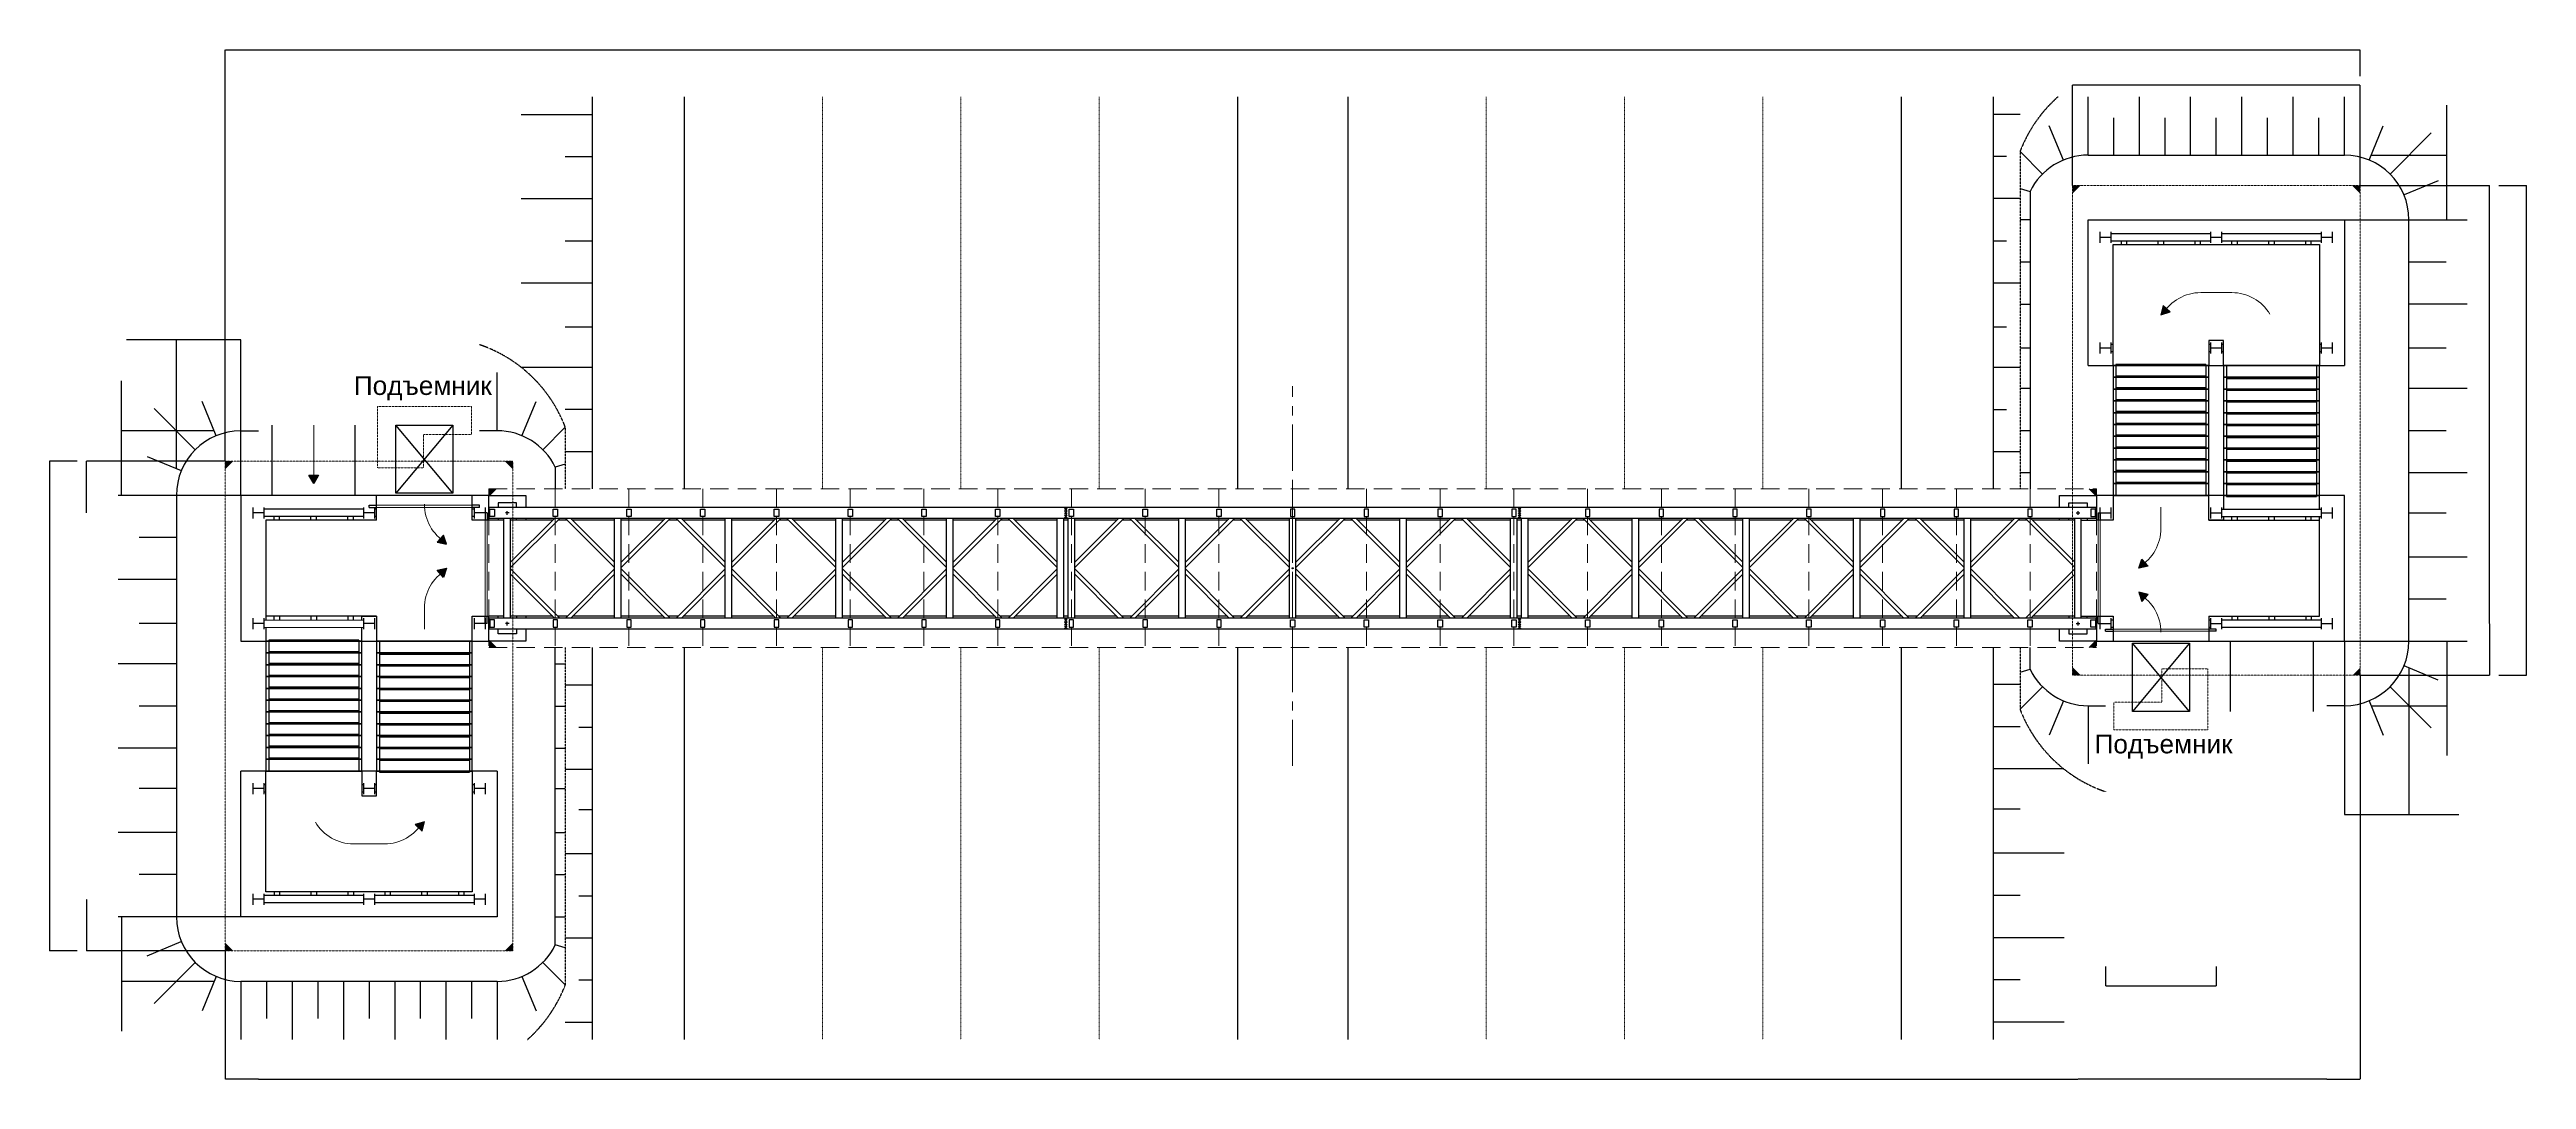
# Model space of a CAD drawing. Header units: millimetres. Extents: x -54986 to 52073, y -1196 to 63678.
# Drawn here: x -53334 to 13845, y -1196 to 26712 of the extents above; entities that cross this region are included whole.
import ezdxf

# ---------------------------------------------------------------- set-up
doc = ezdxf.new("R2010")
doc.units = ezdxf.units.MM
for name, pattern in [('ACAD_ISO02W100', [15, 12, -3]), ('HIDDEN', [0.375, 0.25, -0.125]), ('HIDDEN2', [4.7625, 3.175, -1.5875]), ('осеваяX2', [4, 2.5, -0.5, 0.5, -0.5]), ('Штриховая 2', [4, 2, -2])]:
    doc.linetypes.add(name, pattern=pattern)
doc.layers.add('0_ANNOT_Dimensions', color=7, linetype='Continuous')
doc.styles.get("Standard").update_dxf_attribs({"font": 'arial.ttf'})
doc.dimstyles.new('ISO-25', dxfattribs={"dimtxt": 2.5, "dimasz": 2.5, "dimexe": 1.25, "dimexo": 0.625, "dimtad": 1, "dimtxsty": 'Standard', "dimcen": 2.5, "dimadec": 0, "dimazin": 0, "dimtfac": 1, "dimtmove": 0, "dimatfit": 3, "dimfxl": 1, "dimarcsym": 0})

# ---------------------------------------------------------------- blocks, each defined once
blk = doc.blocks.new('A$Cef05371a')
at = {"lineweight": 30}
for p, q in [((-1.5, 1.5), (-1.5, -1.5)), ((-1.5, 0), (1.5, 0)), ((1.5, 1.5), (1.5, -1.5))]:
    blk.add_line(p, q, dxfattribs=at)
blk = doc.blocks.new('A$C62fae98b')
h = blk.add_hatch(color=256)
h.dxf.hatch_style = 1
h.paths.add_polyline_path([(-109, 10.75), (-108, 10.75), (-109, 9.75)])
h = blk.add_hatch(color=256)
h.dxf.hatch_style = 1
h.paths.add_polyline_path([(109, 10.75), (108, 10.75), (109, 9.75)])
h = blk.add_hatch(color=256)
h.dxf.hatch_style = 1
h.paths.add_polyline_path([(-109, -10.75), (-108, -10.75), (-109, -9.75)])
h = blk.add_hatch(color=256)
h.dxf.hatch_style = 1
h.paths.add_polyline_path([(109, -10.75), (108, -10.75), (109, -9.75)])
at = {"linetype": 'осеваяX2', "lineweight": 13, "ltscale": 2.5}
blk.add_line((0, -26.79), (0, 24.66), dxfattribs=at)
at = {"linetype": 'HIDDEN', "lineweight": 15, "ltscale": 10}
for p, q in [((-109, 10.75), (-109, -10.75)), ((109, 10.75), (-109, 10.75)), ((-100, 10.75), (-100, -10.75)), ((-90, 10.75), (-90, -10.75)), ((-80, 10.75), (-80, -10.75)), ((-70, 10.75), (-70, -10.75)), ((-60, 10.75), (-60, -10.75)), ((-50, 10.75), (-50, -10.75)), ((-40, 10.75), (-40, -10.75)), ((-30, 10.75), (-30, -10.75)), ((-20, 10.75), (-20, -10.75)), ((-10, 10.75), (-10, -10.75)), ((0, 10.75), (0, -10.75)), ((10, 10.75), (10, -10.75)), ((20, 10.75), (20, -10.75)), ((30, 10.75), (30, -10.75)), ((40, 10.75), (40, -10.75)), ((50, 10.75), (50, -10.75)), ((60, 10.75), (60, -10.75)), ((70, 10.75), (70, -10.75)), ((80, 10.75), (80, -10.75)), ((90, 10.75), (90, -10.75)), ((100, 10.75), (100, -10.75)), ((109, 10.75), (109, -10.75)), ((109, -10.75), (-109, -10.75))]:
    blk.add_line(p, q, dxfattribs=at)
for p, q in [((-108, 10.75), (-109, 9.75)), ((108, 10.75), (109, 9.75)), ((-108, -10.75), (-109, -9.75)), ((108, -10.75), (109, -9.75))]:
    blk.add_line(p, q)
at = {"lineweight": 30}
for p, q in [((-104, 9.87), (-109, 9.87)), ((-109, 9.87), (-109, 6.5)), ((-109, 8.25), (109, 8.25)), ((-109, 6.75), (-109, 8.25)), ((-109, 6.75), (109, 6.75)), ((-108.97, 6.75), (-108.97, 8.25)), ((-105.25, 8.87), (-107.75, 8.87)), ((-107.75, 8.87), (-107.75, 8.25)), ((-107.75, 6.75), (-107.75, 6.5)), ((-106.95, -6.75), (-106.95, 6.75)), ((-106.25, 7.5), (-106.75, 7.5)), ((-106.5, 7.25), (-106.5, 7.75)), ((-106.05, -6.75), (-106.05, 6.75)), ((-99.4, 6.75), (-106.05, 0.1)), ((-100.1, 6.75), (-106.05, 0.8)), ((-105.25, 8.25), (-105.25, 8.87)), ((-105.25, 6.5), (-105.25, 6.75)), ((-104, 8.25), (-104, 9.87)), ((-104, 6.5), (-104, 6.75)), ((-98.6, 6.75), (-91.95, 0.1)), ((-97.9, 6.75), (-91.95, 0.8)), ((-91.95, -6.75), (-91.95, 6.75)), ((-91.05, -6.75), (-91.05, 6.75)), ((-84.4, 6.75), (-91.05, 0.1)), ((-85.1, 6.75), (-91.05, 0.8)), ((-83.6, 6.75), (-76.95, 0.1)), ((-82.9, 6.75), (-76.95, 0.8)), ((-76.95, -6.75), (-76.95, 6.75)), ((-76.05, -6.75), (-76.05, 6.75)), ((-69.4, 6.75), (-76.05, 0.1)), ((-70.1, 6.75), (-76.05, 0.8)), ((-68.6, 6.75), (-61.95, 0.1)), ((-67.9, 6.75), (-61.95, 0.8)), ((-61.95, -6.75), (-61.95, 6.75)), ((-61.05, -6.75), (-61.05, 6.75)), ((-54.4, 6.75), (-61.05, 0.1)), ((-55.1, 6.75), (-61.05, 0.8)), ((-53.6, 6.75), (-46.95, 0.1)), ((-52.9, 6.75), (-46.95, 0.8)), ((-46.95, -6.75), (-46.95, 6.75)), ((-46.05, -6.75), (-46.05, 6.75)), ((-39.4, 6.75), (-46.05, 0.1)), ((-40.1, 6.75), (-46.05, 0.8)), ((-38.6, 6.75), (-31.95, 0.1)), ((-37.9, 6.75), (-31.95, 0.8)), ((-31.95, -6.75), (-31.95, 6.75)), ((-31.05, -6.75), (-31.05, 6.75)), ((-30.75, 8.25), (-30.75, 6.75)), ((-30.45, -6.75), (-30.45, 6.75)), ((-22.9, 6.75), (-29.55, 0.1)), ((-23.6, 6.75), (-29.55, 0.8)), ((-29.55, -6.75), (-29.55, 6.75)), ((-22.1, 6.75), (-15.45, 0.1)), ((-21.4, 6.75), (-15.45, 0.8)), ((-15.45, -6.75), (-15.45, 6.75)), ((-14.55, -6.75), (-14.55, 6.75)), ((-7.9, 6.75), (-14.55, 0.1)), ((-8.6, 6.75), (-14.55, 0.8)), ((-7.1, 6.75), (-0.45, 0.1)), ((-6.4, 6.75), (-0.45, 0.8)), ((-0.45, -6.75), (-0.45, 6.75)), ((0.45, -6.75), (0.45, 6.75)), ((7.1, 6.75), (0.45, 0.1)), ((6.4, 6.75), (0.45, 0.8)), ((7.9, 6.75), (14.55, 0.1)), ((8.6, 6.75), (14.55, 0.8)), ((14.55, -6.75), (14.55, 6.75)), ((15.45, -6.75), (15.45, 6.75)), ((22.1, 6.75), (15.45, 0.1)), ((21.4, 6.75), (15.45, 0.8)), ((22.9, 6.75), (29.55, 0.1)), ((23.6, 6.75), (29.55, 0.8)), ((29.55, -6.75), (29.55, 6.75)), ((30.45, -6.75), (30.45, 6.75)), ((30.75, 8.25), (30.75, 6.75)), ((31.05, -6.75), (31.05, 6.75)), ((38.6, 6.75), (31.95, 0.1)), ((37.9, 6.75), (31.95, 0.8)), ((31.95, -6.75), (31.95, 6.75)), ((39.4, 6.75), (46.05, 0.1)), ((40.1, 6.75), (46.05, 0.8)), ((46.05, -6.75), (46.05, 6.75)), ((46.95, -6.75), (46.95, 6.75)), ((53.6, 6.75), (46.95, 0.1)), ((52.9, 6.75), (46.95, 0.8)), ((54.4, 6.75), (61.05, 0.1)), ((55.1, 6.75), (61.05, 0.8)), ((61.05, -6.75), (61.05, 6.75)), ((61.95, -6.75), (61.95, 6.75)), ((68.6, 6.75), (61.95, 0.1)), ((67.9, 6.75), (61.95, 0.8)), ((69.4, 6.75), (76.05, 0.1)), ((70.1, 6.75), (76.05, 0.8)), ((76.05, -6.75), (76.05, 6.75)), ((76.95, -6.75), (76.95, 6.75)), ((83.6, 6.75), (76.95, 0.1)), ((82.9, 6.75), (76.95, 0.8)), ((84.4, 6.75), (91.05, 0.1)), ((85.1, 6.75), (91.05, 0.8)), ((91.05, -6.75), (91.05, 6.75)), ((91.95, -6.75), (91.95, 6.75)), ((98.6, 6.75), (91.95, 0.1)), ((97.9, 6.75), (91.95, 0.8)), ((99.4, 6.75), (106.05, 0.1)), ((100.1, 6.75), (106.05, 0.8)), ((109, 9.87), (104, 9.87)), ((104, 9.87), (104, 8.25)), ((104, 6.75), (104, 6.5)), ((105.25, 8.25), (105.25, 8.87)), ((105.25, 8.87), (107.75, 8.87)), ((105.25, 6.5), (105.25, 6.75)), ((106.05, -6.75), (106.05, 6.75)), ((106.25, 7.5), (106.75, 7.5)), ((106.5, 7.25), (106.5, 7.75)), ((106.95, -6.75), (106.95, 6.75)), ((107.75, 8.87), (107.75, 8.25)), ((107.75, 6.75), (107.75, 6.5)), ((108.97, 6.75), (108.97, 8.25)), ((109, 6.5), (109, 9.87)), ((109, 6.75), (109, 8.25)), ((-106.95, 6.5), (-109, 6.5)), ((-106.05, 6.5), (-100.35, 6.5)), ((-99.65, 6.5), (-98.35, 6.5)), ((-97.65, 6.5), (-91.95, 6.5)), ((-91.05, 6.5), (-85.35, 6.5)), ((-84.65, 6.5), (-83.35, 6.5)), ((-82.65, 6.5), (-76.95, 6.5)), ((-76.05, 6.5), (-70.35, 6.5)), ((-69.65, 6.5), (-68.35, 6.5)), ((-67.65, 6.5), (-61.95, 6.5)), ((-61.05, 6.5), (-55.35, 6.5)), ((-54.65, 6.5), (-53.35, 6.5)), ((-52.65, 6.5), (-46.95, 6.5)), ((-46.05, 6.5), (-40.35, 6.5)), ((-39.65, 6.5), (-38.35, 6.5)), ((-37.65, 6.5), (-31.95, 6.5)), ((-31.05, 6.5), (-30.45, 6.5)), ((-29.55, 6.5), (-23.85, 6.5)), ((-23.15, 6.5), (-21.85, 6.5)), ((-21.15, 6.5), (-15.45, 6.5)), ((-14.55, 6.5), (-8.85, 6.5)), ((-8.15, 6.5), (-6.85, 6.5)), ((-6.15, 6.5), (-0.45, 6.5)), ((0.45, 6.5), (6.15, 6.5)), ((6.85, 6.5), (8.15, 6.5)), ((8.85, 6.5), (14.55, 6.5)), ((15.45, 6.5), (21.15, 6.5)), ((21.85, 6.5), (23.15, 6.5)), ((23.85, 6.5), (29.55, 6.5)), ((30.45, 6.5), (31.05, 6.5)), ((31.95, 6.5), (37.65, 6.5)), ((38.35, 6.5), (39.65, 6.5)), ((40.35, 6.5), (46.05, 6.5)), ((46.95, 6.5), (52.65, 6.5)), ((53.35, 6.5), (54.65, 6.5)), ((55.35, 6.5), (61.05, 6.5)), ((61.95, 6.5), (67.65, 6.5)), ((68.35, 6.5), (69.65, 6.5)), ((70.35, 6.5), (76.05, 6.5)), ((76.95, 6.5), (82.65, 6.5)), ((83.35, 6.5), (84.65, 6.5)), ((85.35, 6.5), (91.05, 6.5)), ((91.95, 6.5), (97.65, 6.5)), ((98.35, 6.5), (99.65, 6.5)), ((100.35, 6.5), (106.05, 6.5)), ((106.95, 6.5), (109, 6.5)), ((-99.4, -6.75), (-106.05, -0.1)), ((-100.1, -6.75), (-106.05, -0.8)), ((-98.6, -6.75), (-91.95, -0.1)), ((-97.9, -6.75), (-91.95, -0.8)), ((-84.4, -6.75), (-91.05, -0.1)), ((-85.1, -6.75), (-91.05, -0.8)), ((-83.6, -6.75), (-76.95, -0.1)), ((-82.9, -6.75), (-76.95, -0.8)), ((-69.4, -6.75), (-76.05, -0.1)), ((-70.1, -6.75), (-76.05, -0.8)), ((-68.6, -6.75), (-61.95, -0.1)), ((-67.9, -6.75), (-61.95, -0.8)), ((-54.4, -6.75), (-61.05, -0.1)), ((-55.1, -6.75), (-61.05, -0.8)), ((-53.6, -6.75), (-46.95, -0.1)), ((-52.9, -6.75), (-46.95, -0.8)), ((-39.4, -6.75), (-46.05, -0.1)), ((-40.1, -6.75), (-46.05, -0.8)), ((-38.6, -6.75), (-31.95, -0.1)), ((-37.9, -6.75), (-31.95, -0.8)), ((-22.9, -6.75), (-29.55, -0.1)), ((-23.6, -6.75), (-29.55, -0.8)), ((-22.1, -6.75), (-15.45, -0.1)), ((-21.4, -6.75), (-15.45, -0.8)), ((-7.9, -6.75), (-14.55, -0.1)), ((-8.6, -6.75), (-14.55, -0.8)), ((-7.1, -6.75), (-0.45, -0.1)), ((-6.4, -6.75), (-0.45, -0.8)), ((7.1, -6.75), (0.45, -0.1)), ((6.4, -6.75), (0.45, -0.8)), ((7.9, -6.75), (14.55, -0.1)), ((8.6, -6.75), (14.55, -0.8)), ((22.1, -6.75), (15.45, -0.1)), ((21.4, -6.75), (15.45, -0.8)), ((22.9, -6.75), (29.55, -0.1)), ((23.6, -6.75), (29.55, -0.8)), ((38.6, -6.75), (31.95, -0.1)), ((37.9, -6.75), (31.95, -0.8)), ((39.4, -6.75), (46.05, -0.1)), ((40.1, -6.75), (46.05, -0.8)), ((53.6, -6.75), (46.95, -0.1)), ((52.9, -6.75), (46.95, -0.8)), ((54.4, -6.75), (61.05, -0.1)), ((55.1, -6.75), (61.05, -0.8)), ((68.6, -6.75), (61.95, -0.1)), ((67.9, -6.75), (61.95, -0.8)), ((69.4, -6.75), (76.05, -0.1)), ((70.1, -6.75), (76.05, -0.8)), ((83.6, -6.75), (76.95, -0.1)), ((82.9, -6.75), (76.95, -0.8)), ((84.4, -6.75), (91.05, -0.1)), ((85.1, -6.75), (91.05, -0.8)), ((98.6, -6.75), (91.95, -0.1)), ((97.9, -6.75), (91.95, -0.8)), ((99.4, -6.75), (106.05, -0.1)), ((100.1, -6.75), (106.05, -0.8)), ((-109, -6.5), (-109, -9.88)), ((-106.95, -6.5), (-109, -6.5)), ((-107.75, -6.75), (-107.75, -6.5)), ((-106.05, -6.5), (-100.35, -6.5)), ((-105.25, -6.5), (-105.25, -6.75)), ((-97.65, -6.5), (-91.95, -6.5)), ((-91.05, -6.5), (-85.35, -6.5)), ((-84.65, -6.5), (-83.35, -6.5)), ((-82.65, -6.5), (-76.95, -6.5)), ((-76.05, -6.5), (-70.35, -6.5)), ((-69.65, -6.5), (-68.35, -6.5)), ((-67.65, -6.5), (-61.95, -6.5)), ((-61.05, -6.5), (-55.35, -6.5)), ((-54.65, -6.5), (-53.35, -6.5)), ((-52.65, -6.5), (-46.95, -6.5)), ((-46.05, -6.5), (-40.35, -6.5)), ((-39.65, -6.5), (-38.35, -6.5)), ((-37.65, -6.5), (-31.95, -6.5)), ((-31.05, -6.5), (-30.45, -6.5)), ((-29.55, -6.5), (-23.85, -6.5)), ((-23.15, -6.5), (-21.85, -6.5)), ((-21.15, -6.5), (-15.45, -6.5)), ((-14.55, -6.5), (-8.85, -6.5)), ((-8.15, -6.5), (-6.85, -6.5)), ((-6.15, -6.5), (-0.45, -6.5)), ((0.45, -6.5), (6.15, -6.5)), ((6.85, -6.5), (8.15, -6.5)), ((8.85, -6.5), (14.55, -6.5)), ((15.45, -6.5), (21.15, -6.5)), ((21.85, -6.5), (23.15, -6.5)), ((23.85, -6.5), (29.55, -6.5)), ((30.45, -6.5), (31.05, -6.5)), ((31.95, -6.5), (37.65, -6.5)), ((38.35, -6.5), (39.65, -6.5)), ((40.35, -6.5), (46.05, -6.5)), ((46.95, -6.5), (52.65, -6.5)), ((53.35, -6.5), (54.65, -6.5)), ((55.35, -6.5), (61.05, -6.5)), ((61.95, -6.5), (67.65, -6.5)), ((68.35, -6.5), (69.65, -6.5)), ((70.35, -6.5), (76.05, -6.5)), ((76.95, -6.5), (82.65, -6.5)), ((83.35, -6.5), (84.65, -6.5)), ((85.35, -6.5), (91.05, -6.5)), ((91.95, -6.5), (97.65, -6.5)), ((98.35, -6.5), (99.65, -6.5)), ((100.35, -6.5), (106.05, -6.5)), ((104, -6.5), (104, -6.75)), ((105.25, -6.5), (105.25, -6.75)), ((106.95, -6.5), (109, -6.5)), ((107.75, -6.75), (107.75, -6.5)), ((109, -9.88), (109, -6.5)), ((-109, -6.75), (109, -6.75)), ((-109, -8.25), (-109, -6.75)), ((-109, -8.25), (109, -8.25)), ((-109, -9.88), (-104, -9.88)), ((-108.97, -8.25), (-108.97, -6.75)), ((-107.75, -8.88), (-107.75, -8.25)), ((-105.25, -8.88), (-107.75, -8.88)), ((-106.25, -7.5), (-106.75, -7.5)), ((-106.5, -7.75), (-106.5, -7.25)), ((-105.25, -8.25), (-105.25, -8.88)), ((-104, -9.88), (-104, -8.25)), ((-30.75, -6.75), (-30.75, -8.25)), ((30.75, -6.75), (30.75, -8.25)), ((104, -8.25), (104, -9.88)), ((104, -9.88), (109, -9.88)), ((105.25, -8.25), (105.25, -8.88)), ((105.25, -8.88), (107.75, -8.88)), ((106.25, -7.5), (106.75, -7.5)), ((106.5, -7.75), (106.5, -7.25)), ((107.75, -8.88), (107.75, -8.25)), ((108.97, -8.25), (108.97, -6.75)), ((109, -8.25), (109, -6.75))]:
    blk.add_line(p, q, dxfattribs=at)
at = {"lineweight": 13}
for p, q in [((-30.93, 7.8), (-30.57, 8.16)), ((-30.57, 7.8), (-30.93, 8.16)), ((-30.93, 7.32), (-30.57, 7.68)), ((-30.57, 7.32), (-30.93, 7.68)), ((-30.93, 7.2), (-30.57, 6.84)), ((-30.57, 7.2), (-30.93, 6.84)), ((30.57, 7.8), (30.93, 8.16)), ((30.93, 7.8), (30.57, 8.16)), ((30.57, 7.32), (30.93, 7.68)), ((30.93, 7.32), (30.57, 7.68)), ((30.57, 7.2), (30.93, 6.84)), ((30.93, 7.2), (30.57, 6.84)), ((-30.93, -7.2), (-30.57, -6.84)), ((-30.57, -7.2), (-30.93, -6.84)), ((-30.93, -7.68), (-30.57, -7.32)), ((-30.57, -7.68), (-30.93, -7.32)), ((-30.93, -7.8), (-30.57, -8.16)), ((-30.57, -7.8), (-30.93, -8.16)), ((30.57, -7.2), (30.93, -6.84)), ((30.93, -7.2), (30.57, -6.84)), ((30.57, -7.68), (30.93, -7.32)), ((30.93, -7.68), (30.57, -7.32)), ((30.57, -7.8), (30.93, -8.16)), ((30.93, -7.8), (30.57, -8.16))]:
    blk.add_line(p, q, dxfattribs=at)
at = {"lineweight": 30}
for points in [[(-108.85, 8), (-108.25, 8), (-108.25, 7), (-108.85, 7)], [(-100.3, 8), (-99.7, 8), (-99.7, 7), (-100.3, 7)], [(-90.3, 8), (-89.7, 8), (-89.7, 7), (-90.3, 7)], [(-80.3, 8), (-79.7, 8), (-79.7, 7), (-80.3, 7)], [(-70.3, 8), (-69.7, 8), (-69.7, 7), (-70.3, 7)], [(-60.3, 8), (-59.7, 8), (-59.7, 7), (-60.3, 7)], [(-50.3, 8), (-49.7, 8), (-49.7, 7), (-50.3, 7)], [(-40.3, 8), (-39.7, 8), (-39.7, 7), (-40.3, 7)], [(-30.3, 8), (-29.7, 8), (-29.7, 7), (-30.3, 7)], [(-20.3, 8), (-19.7, 8), (-19.7, 7), (-20.3, 7)], [(-10.3, 8), (-9.7, 8), (-9.7, 7), (-10.3, 7)], [(-0.3, 8), (0.3, 8), (0.3, 7), (-0.3, 7)], [(10.3, 8), (9.7, 8), (9.7, 7), (10.3, 7)], [(20.3, 8), (19.7, 8), (19.7, 7), (20.3, 7)], [(30.3, 8), (29.7, 8), (29.7, 7), (30.3, 7)], [(40.3, 8), (39.7, 8), (39.7, 7), (40.3, 7)], [(50.3, 8), (49.7, 8), (49.7, 7), (50.3, 7)], [(60.3, 8), (59.7, 8), (59.7, 7), (60.3, 7)], [(70.3, 8), (69.7, 8), (69.7, 7), (70.3, 7)], [(80.3, 8), (79.7, 8), (79.7, 7), (80.3, 7)], [(90.3, 8), (89.7, 8), (89.7, 7), (90.3, 7)], [(100.3, 8), (99.7, 8), (99.7, 7), (100.3, 7)], [(108.85, 8), (108.25, 8), (108.25, 7), (108.85, 7)], [(-108.85, -8), (-108.25, -8), (-108.25, -7), (-108.85, -7)], [(-100.3, -8), (-99.7, -8), (-99.7, -7), (-100.3, -7)], [(-90.3, -8), (-89.7, -8), (-89.7, -7), (-90.3, -7)], [(-80.3, -8), (-79.7, -8), (-79.7, -7), (-80.3, -7)], [(-70.3, -8), (-69.7, -8), (-69.7, -7), (-70.3, -7)], [(-60.3, -8), (-59.7, -8), (-59.7, -7), (-60.3, -7)], [(-50.3, -8), (-49.7, -8), (-49.7, -7), (-50.3, -7)], [(-40.3, -8), (-39.7, -8), (-39.7, -7), (-40.3, -7)], [(-30.3, -8), (-29.7, -8), (-29.7, -7), (-30.3, -7)], [(-20.3, -8), (-19.7, -8), (-19.7, -7), (-20.3, -7)], [(-10.3, -8), (-9.7, -8), (-9.7, -7), (-10.3, -7)], [(-0.3, -8), (0.3, -8), (0.3, -7), (-0.3, -7)], [(10.3, -8), (9.7, -8), (9.7, -7), (10.3, -7)], [(20.3, -8), (19.7, -8), (19.7, -7), (20.3, -7)], [(30.3, -8), (29.7, -8), (29.7, -7), (30.3, -7)], [(40.3, -8), (39.7, -8), (39.7, -7), (40.3, -7)], [(50.3, -8), (49.7, -8), (49.7, -7), (50.3, -7)], [(60.3, -8), (59.7, -8), (59.7, -7), (60.3, -7)], [(70.3, -8), (69.7, -8), (69.7, -7), (70.3, -7)], [(80.3, -8), (79.7, -8), (79.7, -7), (80.3, -7)], [(90.3, -8), (89.7, -8), (89.7, -7), (90.3, -7)], [(100.3, -8), (99.7, -8), (99.7, -7), (100.3, -7)], [(108.85, -8), (108.25, -8), (108.25, -7), (108.85, -7)]]:
    blk.add_lwpolyline(points, close=True, dxfattribs=at)
blk = doc.blocks.new('*D128')
at = {"color": 0, "lineweight": -2, "transparency": 16777216}
for p, q in [((-48568, 2286), (-48568, -1193)), ((-47670, -1192), (-48565, -1192)), ((-47668, -1191), (-47668, -1191))]:
    blk.add_line(p, q, dxfattribs=at)
at = {"color": 0, "transparency": 16777216}
for points in [[(-48565, -1192), (-48565, -1192), (-48568, -1192)], [(-47670, -1192), (-47670, -1192), (-47668, -1192)]]:
    blk.add_solid(points, dxfattribs=at)
at = {"layer": 'Defpoints', "color": 0, "transparency": 16777216}
for p in [(-48568, 2287), (-48568, -1192), (-47668, -1192)]:
    blk.add_point(p, dxfattribs=at)
at = {"color": 0, "transparency": 16777216, "insert": (-48118, -1190), "char_height": 2.5, "attachment_point": 5}
blk.add_mtext('900', dxfattribs=at)
blk = doc.blocks.new('*D129')
at = {"color": 0, "lineweight": -2, "transparency": 16777216}
for p, q in [((-47668, -1193), (-47668, -1193)), ((-47665, -1192), (-44670, -1192)), ((-44668, -1191), (-44668, -1191))]:
    blk.add_line(p, q, dxfattribs=at)
at = {"color": 0, "transparency": 16777216}
for points in [[(-47665, -1192), (-47665, -1192), (-47668, -1192)], [(-44670, -1192), (-44670, -1192), (-44668, -1192)]]:
    blk.add_solid(points, dxfattribs=at)
at = {"layer": 'Defpoints', "color": 0, "transparency": 16777216}
for p in [(-47668, -1192), (-44668, -1192), (-44668, -1192)]:
    blk.add_point(p, dxfattribs=at)
at = {"color": 0, "transparency": 16777216, "insert": (-46168, -1190), "char_height": 2.5, "attachment_point": 5}
blk.add_mtext('3000', dxfattribs=at)
blk = doc.blocks.new('*D130')
at = {"color": 0, "lineweight": -2, "transparency": 16777216}
for p, q in [((-44668, -1193), (-44668, -1193)), ((-44665, -1192), (-41670, -1192)), ((-41668, -1191), (-41668, -1191))]:
    blk.add_line(p, q, dxfattribs=at)
at = {"color": 0, "transparency": 16777216}
for points in [[(-44665, -1192), (-44665, -1192), (-44668, -1192)], [(-41670, -1192), (-41670, -1192), (-41668, -1192)]]:
    blk.add_solid(points, dxfattribs=at)
at = {"layer": 'Defpoints', "color": 0, "transparency": 16777216}
for p in [(-44668, -1192), (-41668, -1192), (-41668, -1192)]:
    blk.add_point(p, dxfattribs=at)
at = {"color": 0, "transparency": 16777216, "insert": (-43168, -1190), "char_height": 2.5, "attachment_point": 5}
blk.add_mtext('3000', dxfattribs=at)
blk = doc.blocks.new('*D131')
at = {"color": 0, "lineweight": -2, "transparency": 16777216}
for p, q in [((-40918, -1191), (-40918, -1191)), ((-40915, -1192), (1680, -1192)), ((1682, -1191), (1682, -1191))]:
    blk.add_line(p, q, dxfattribs=at)
at = {"color": 0, "transparency": 16777216}
for points in [[(-40915, -1192), (-40915, -1192), (-40918, -1192)], [(1680, -1192), (1680, -1192), (1682, -1192)]]:
    blk.add_solid(points, dxfattribs=at)
at = {"layer": 'Defpoints', "color": 0, "transparency": 16777216}
for p in [(-40918, -1192), (1682, -1192), (1682, -1192)]:
    blk.add_point(p, dxfattribs=at)
at = {"color": 0, "transparency": 16777216, "insert": (-19618, -1190), "char_height": 2.5, "attachment_point": 5}
blk.add_mtext('Lp = 42600', dxfattribs=at)
blk = doc.blocks.new('*D132')
at = {"color": 0, "lineweight": -2, "transparency": 16777216}
for p, q in [((9332, 9756), (9332, -1193)), ((8432, -1191), (8432, -1191)), ((8435, -1192), (9330, -1192))]:
    blk.add_line(p, q, dxfattribs=at)
at = {"color": 0, "transparency": 16777216}
for points in [[(8435, -1192), (8435, -1192), (8432, -1192)], [(9330, -1192), (9330, -1192), (9332, -1192)]]:
    blk.add_solid(points, dxfattribs=at)
at = {"layer": 'Defpoints', "color": 0, "transparency": 16777216}
for p in [(9332, 9757), (8432, -1192), (9332, -1192)]:
    blk.add_point(p, dxfattribs=at)
at = {"color": 0, "transparency": 16777216, "insert": (8882, -1190), "char_height": 2.5, "attachment_point": 5}
blk.add_mtext('900', dxfattribs=at)
blk = doc.blocks.new('*D133')
at = {"color": 0, "lineweight": -2, "transparency": 16777216}
for p, q in [((5432, -1191), (5432, -1191)), ((8430, -1192), (5435, -1192)), ((8432, -1193), (8432, -1193))]:
    blk.add_line(p, q, dxfattribs=at)
at = {"color": 0, "transparency": 16777216}
for points in [[(5435, -1192), (5435, -1192), (5432, -1192)], [(8430, -1192), (8430, -1192), (8432, -1192)]]:
    blk.add_solid(points, dxfattribs=at)
at = {"layer": 'Defpoints', "color": 0, "transparency": 16777216}
for p in [(5432, -1192), (5432, -1192), (8432, -1192)]:
    blk.add_point(p, dxfattribs=at)
at = {"color": 0, "transparency": 16777216, "insert": (6932, -1190), "char_height": 2.5, "attachment_point": 5}
blk.add_mtext('3000', dxfattribs=at)
blk = doc.blocks.new('*D134')
at = {"color": 0, "lineweight": -2, "transparency": 16777216}
for p, q in [((2432, -1191), (2432, -1191)), ((5430, -1192), (2435, -1192)), ((5432, -1193), (5432, -1193))]:
    blk.add_line(p, q, dxfattribs=at)
at = {"color": 0, "transparency": 16777216}
for points in [[(2435, -1192), (2435, -1192), (2432, -1192)], [(5430, -1192), (5430, -1192), (5432, -1192)]]:
    blk.add_solid(points, dxfattribs=at)
at = {"layer": 'Defpoints', "color": 0, "transparency": 16777216}
for p in [(2432, -1192), (2432, -1192), (5432, -1192)]:
    blk.add_point(p, dxfattribs=at)
at = {"color": 0, "transparency": 16777216, "insert": (3932, -1190), "char_height": 2.5, "attachment_point": 5}
blk.add_mtext('3000', dxfattribs=at)
blk = doc.blocks.new('*D135')
at = {"color": 0, "lineweight": -2, "transparency": 16777216}
for p, q in [((1682, -1191), (1682, -1191)), ((2430, -1192), (1685, -1192)), ((2432, -1191), (2432, -1191))]:
    blk.add_line(p, q, dxfattribs=at)
at = {"color": 0, "transparency": 16777216}
for points in [[(1685, -1192), (1685, -1192), (1682, -1192)], [(2430, -1192), (2430, -1192), (2432, -1192)]]:
    blk.add_solid(points, dxfattribs=at)
at = {"layer": 'Defpoints', "color": 0, "transparency": 16777216}
for p in [(1682, -1192), (1682, -1192), (2432, -1192)]:
    blk.add_point(p, dxfattribs=at)
at = {"color": 0, "transparency": 16777216, "insert": (2063, -609), "char_height": 2.5, "attachment_point": 5, "bg_fill": 3, "box_fill_scale": 1.1, "bg_fill_color": 256, "bg_fill_true_color": 13158600, "bg_fill_transparency": 0}
blk.add_mtext('750', dxfattribs=at)
blk = doc.blocks.new('*D143')
at = {"color": 0, "lineweight": -2, "transparency": 16777216}
for p, q in [((-41668, -1191), (-41668, -1191)), ((-41665, -1192), (-40920, -1192)), ((-40918, -1191), (-40918, -1191))]:
    blk.add_line(p, q, dxfattribs=at)
at = {"color": 0, "transparency": 16777216}
for points in [[(-41665, -1192), (-41665, -1192), (-41668, -1192)], [(-40920, -1192), (-40920, -1192), (-40918, -1192)]]:
    blk.add_solid(points, dxfattribs=at)
at = {"layer": 'Defpoints', "color": 0, "transparency": 16777216}
for p in [(-41668, -1192), (-40918, -1192), (-40918, -1192)]:
    blk.add_point(p, dxfattribs=at)
at = {"color": 0, "transparency": 16777216, "insert": (-41298, -609), "char_height": 2.5, "attachment_point": 5, "bg_fill": 3, "box_fill_scale": 1.1, "bg_fill_color": 256, "bg_fill_true_color": 13158600, "bg_fill_transparency": 0}
blk.add_mtext('750', dxfattribs=at)
blk = doc.blocks.new('*D144')
at = {"color": 0, "lineweight": -2, "transparency": 16777216}
for p, q in [((-48568, 15558), (-48568, 26707)), ((-48565, 26706), (9330, 26706)), ((9332, 25994), (9332, 26707))]:
    blk.add_line(p, q, dxfattribs=at)
at = {"color": 0, "transparency": 16777216}
for points in [[(-48565, 26706), (-48565, 26706), (-48568, 26706)], [(9330, 26706), (9330, 26706), (9332, 26706)]]:
    blk.add_solid(points, dxfattribs=at)
at = {"layer": 'Defpoints', "color": 0, "transparency": 16777216}
for p in [(9332, 26706), (9332, 25994), (-48568, 15557)]:
    blk.add_point(p, dxfattribs=at)
at = {"color": 0, "transparency": 16777216, "insert": (-19618, 26708), "char_height": 2.5, "attachment_point": 5}
blk.add_mtext('57 900', dxfattribs=at)
blk = doc.blocks.new('*D145')
at = {"color": 0, "lineweight": -2, "transparency": 16777216}
for p, q in [((1532, 23028), (1532, 25745)), ((9330, 25744), (1535, 25744)), ((9332, 23028), (9332, 25745))]:
    blk.add_line(p, q, dxfattribs=at)
at = {"color": 0, "transparency": 16777216}
for points in [[(1535, 25744), (1535, 25743), (1532, 25744)], [(9330, 25744), (9330, 25743), (9332, 25744)]]:
    blk.add_solid(points, dxfattribs=at)
at = {"layer": 'Defpoints', "color": 0, "transparency": 16777216}
for p in [(1532, 25744), (1532, 23027), (9332, 23027)]:
    blk.add_point(p, dxfattribs=at)
at = {"color": 0, "transparency": 16777216, "insert": (5432, 25746), "char_height": 2.5, "attachment_point": 5}
blk.add_mtext('7800', dxfattribs=at)
blk = doc.blocks.new('*D146')
at = {"layer": '0_ANNOT_Dimensions', "color": 0, "lineweight": -2, "transparency": 16777216}
for p, q in [((-52332, 3684), (-52332, 2289)), ((-52331, 3687), (-52330, 3687)), ((-48569, 2287), (-52333, 2287))]:
    blk.add_line(p, q, dxfattribs=at)
at = {"layer": '0_ANNOT_Dimensions', "color": 0, "transparency": 16777216}
for points in [[(-52332, 3684), (-52331, 3684), (-52332, 3687)], [(-52332, 2289), (-52331, 2289), (-52332, 2287)]]:
    blk.add_solid(points, dxfattribs=at)
at = {"layer": 'Defpoints', "color": 0, "transparency": 16777216}
for p in [(-52332, 3687), (-52332, 2287), (-48568, 2287)]:
    blk.add_point(p, dxfattribs=at)
at = {"layer": '0_ANNOT_Dimensions', "color": 0, "transparency": 16777216, "insert": (-52333, 2987), "char_height": 2.5, "attachment_point": 5, "rotation": 90}
blk.add_mtext('1530', dxfattribs=at)
blk = doc.blocks.new('*D150')
at = {"layer": '0_ANNOT_Dimensions', "color": 0, "lineweight": -2, "transparency": 16777216}
for p, q in [((-48569, 15557), (-52333, 15557)), ((-52332, 14159), (-52332, 15554)), ((-52331, 14157), (-52330, 14157))]:
    blk.add_line(p, q, dxfattribs=at)
at = {"layer": '0_ANNOT_Dimensions', "color": 0, "transparency": 16777216}
for points in [[(-52332, 15554), (-52331, 15554), (-52332, 15557)], [(-52332, 14159), (-52331, 14159), (-52332, 14157)]]:
    blk.add_solid(points, dxfattribs=at)
at = {"layer": 'Defpoints', "color": 0, "transparency": 16777216}
for p in [(-52332, 15557), (-48568, 15557), (-52332, 14157)]:
    blk.add_point(p, dxfattribs=at)
at = {"layer": '0_ANNOT_Dimensions', "color": 0, "transparency": 16777216, "insert": (-52333, 14857), "char_height": 2.5, "attachment_point": 5, "rotation": 90}
blk.add_mtext('1430', dxfattribs=at)
blk = doc.blocks.new('*D151')
at = {"layer": '0_ANNOT_Dimensions', "color": 0, "lineweight": -2, "transparency": 16777216}
for p, q in [((-52582, 15557), (-53331, 15557)), ((-53330, 2289), (-53330, 15554)), ((-52582, 2287), (-53331, 2287))]:
    blk.add_line(p, q, dxfattribs=at)
at = {"layer": '0_ANNOT_Dimensions', "color": 0, "transparency": 16777216}
for points in [[(-53331, 15554), (-53330, 15554), (-53330, 15557)], [(-53331, 2289), (-53330, 2289), (-53330, 2287)]]:
    blk.add_solid(points, dxfattribs=at)
at = {"layer": 'Defpoints', "color": 0, "transparency": 16777216}
for p in [(-53330, 15557), (-52582, 15557), (-52582, 2287)]:
    blk.add_point(p, dxfattribs=at)
at = {"layer": '0_ANNOT_Dimensions', "color": 0, "transparency": 16777216, "insert": (-53332, 8922), "char_height": 2.5, "attachment_point": 5, "rotation": 90}
blk.add_mtext('13430', dxfattribs=at)
blk = doc.blocks.new('*D152')
at = {"layer": '0_ANNOT_Dimensions', "color": 0, "lineweight": -2, "transparency": 16777216}
for p, q in [((12845, 11154), (12845, 9759)), ((12846, 11157), (12846, 11157)), ((9333, 9757), (12846, 9757))]:
    blk.add_line(p, q, dxfattribs=at)
at = {"layer": '0_ANNOT_Dimensions', "color": 0, "transparency": 16777216}
for points in [[(12845, 11154), (12845, 11154), (12845, 11157)], [(12845, 9759), (12845, 9759), (12845, 9757)]]:
    blk.add_solid(points, dxfattribs=at)
at = {"layer": 'Defpoints', "color": 0, "transparency": 16777216}
for p in [(12845, 11157), (9332, 9757), (12845, 9757)]:
    blk.add_point(p, dxfattribs=at)
at = {"layer": '0_ANNOT_Dimensions', "color": 0, "transparency": 16777216, "insert": (12843, 10457), "char_height": 2.5, "attachment_point": 5, "rotation": 90}
blk.add_mtext('1430', dxfattribs=at)
blk = doc.blocks.new('*D153')
at = {"layer": '0_ANNOT_Dimensions', "color": 0, "lineweight": -2, "transparency": 16777216}
for p, q in [((12845, 11159), (12845, 14154)), ((12846, 14157), (12846, 14157)), ((12846, 11157), (12846, 11157))]:
    blk.add_line(p, q, dxfattribs=at)
at = {"layer": '0_ANNOT_Dimensions', "color": 0, "transparency": 16777216}
for points in [[(12845, 14154), (12845, 14154), (12845, 14157)], [(12845, 11159), (12845, 11159), (12845, 11157)]]:
    blk.add_solid(points, dxfattribs=at)
at = {"layer": 'Defpoints', "color": 0, "transparency": 16777216}
for p in [(12845, 14157), (12845, 14157), (12845, 11157)]:
    blk.add_point(p, dxfattribs=at)
at = {"layer": '0_ANNOT_Dimensions', "color": 0, "transparency": 16777216, "insert": (12843, 12657), "char_height": 2.5, "attachment_point": 5, "rotation": 90}
blk.add_mtext('3000', dxfattribs=at)
blk = doc.blocks.new('*D154')
at = {"layer": '0_ANNOT_Dimensions', "color": 0, "lineweight": -2, "transparency": 16777216}
for p, q in [((12845, 14159), (12845, 18624)), ((12846, 18627), (12846, 18627)), ((12846, 14157), (12846, 14157))]:
    blk.add_line(p, q, dxfattribs=at)
at = {"layer": '0_ANNOT_Dimensions', "color": 0, "transparency": 16777216}
for points in [[(12845, 18624), (12845, 18624), (12845, 18627)], [(12845, 14159), (12845, 14159), (12845, 14157)]]:
    blk.add_solid(points, dxfattribs=at)
at = {"layer": 'Defpoints', "color": 0, "transparency": 16777216}
for p in [(12845, 18627), (12845, 18627), (12845, 14157)]:
    blk.add_point(p, dxfattribs=at)
at = {"layer": '0_ANNOT_Dimensions', "color": 0, "transparency": 16777216, "insert": (12843, 16392), "char_height": 2.5, "attachment_point": 5, "rotation": 90}
blk.add_mtext('4470', dxfattribs=at)
blk = doc.blocks.new('*D155')
at = {"layer": '0_ANNOT_Dimensions', "color": 0, "lineweight": -2, "transparency": 16777216}
for p, q in [((12845, 18629), (12845, 21624)), ((12846, 21627), (12846, 21627)), ((12846, 18627), (12846, 18627))]:
    blk.add_line(p, q, dxfattribs=at)
at = {"layer": '0_ANNOT_Dimensions', "color": 0, "transparency": 16777216}
for points in [[(12845, 21624), (12845, 21624), (12845, 21627)], [(12845, 18629), (12845, 18629), (12845, 18627)]]:
    blk.add_solid(points, dxfattribs=at)
at = {"layer": 'Defpoints', "color": 0, "transparency": 16777216}
for p in [(12845, 21627), (12845, 21627), (12845, 18627)]:
    blk.add_point(p, dxfattribs=at)
at = {"layer": '0_ANNOT_Dimensions', "color": 0, "transparency": 16777216, "insert": (12843, 20127), "char_height": 2.5, "attachment_point": 5, "rotation": 90}
blk.add_mtext('3000', dxfattribs=at)
blk = doc.blocks.new('*D156')
at = {"layer": '0_ANNOT_Dimensions', "color": 0, "lineweight": -2, "transparency": 16777216}
for p, q in [((9333, 23027), (12846, 23027)), ((12845, 21629), (12845, 23024)), ((12846, 21627), (12846, 21627))]:
    blk.add_line(p, q, dxfattribs=at)
at = {"layer": '0_ANNOT_Dimensions', "color": 0, "transparency": 16777216}
for points in [[(12845, 23024), (12845, 23024), (12845, 23027)], [(12845, 21629), (12845, 21629), (12845, 21627)]]:
    blk.add_solid(points, dxfattribs=at)
at = {"layer": 'Defpoints', "color": 0, "transparency": 16777216}
for p in [(9332, 23027), (12845, 23027), (12845, 21627)]:
    blk.add_point(p, dxfattribs=at)
at = {"layer": '0_ANNOT_Dimensions', "color": 0, "transparency": 16777216, "insert": (12843, 22327), "char_height": 2.5, "attachment_point": 5, "rotation": 90}
blk.add_mtext('1530', dxfattribs=at)
blk = doc.blocks.new('*D157')
at = {"layer": '0_ANNOT_Dimensions', "color": 0, "lineweight": -2, "transparency": 16777216}
for p, q in [((13096, 23027), (13845, 23027)), ((13844, 9759), (13844, 23024)), ((13096, 9757), (13845, 9757))]:
    blk.add_line(p, q, dxfattribs=at)
at = {"layer": '0_ANNOT_Dimensions', "color": 0, "transparency": 16777216}
for points in [[(13843, 23024), (13844, 23024), (13844, 23027)], [(13843, 9759), (13844, 9759), (13844, 9757)]]:
    blk.add_solid(points, dxfattribs=at)
at = {"layer": 'Defpoints', "color": 0, "transparency": 16777216}
for p in [(13095, 23027), (13844, 23027), (13095, 9757)]:
    blk.add_point(p, dxfattribs=at)
at = {"layer": '0_ANNOT_Dimensions', "color": 0, "transparency": 16777216, "insert": (13842, 16392), "char_height": 2.5, "attachment_point": 5, "rotation": 90}
blk.add_mtext('13430', dxfattribs=at)
blk = doc.blocks.new('*D177')
at = {"layer": '0_ANNOT_Dimensions', "color": 0, "lineweight": -2, "transparency": 16777216}
for p, q in [((11688, 23852), (11688, 25203)), ((9633, 23852), (11690, 23852)), ((11688, 22104), (11688, 23849)), ((8908, 22102), (11690, 22102))]:
    blk.add_line(p, q, dxfattribs=at)
at = {"layer": '0_ANNOT_Dimensions', "color": 0, "transparency": 16777216}
for points in [[(11688, 23849), (11689, 23849), (11688, 23852)], [(11688, 22104), (11689, 22104), (11688, 22102)]]:
    blk.add_solid(points, dxfattribs=at)
at = {"layer": 'Defpoints', "color": 0, "transparency": 16777216}
for p in [(9632, 23852), (11688, 23852), (8907, 22102)]:
    blk.add_point(p, dxfattribs=at)
at = {"layer": '0_ANNOT_Dimensions', "color": 0, "transparency": 16777216, "insert": (11687, 25199), "char_height": 2.5, "attachment_point": 5, "rotation": 90}
blk.add_mtext('1750', dxfattribs=at)
blk = doc.blocks.new('*D163')
at = {"layer": '0_ANNOT_Dimensions', "color": 0, "lineweight": -2, "transparency": 16777216}
for p, q in [((8908, 10682), (11690, 10682)), ((11688, 10679), (11688, 8934)), ((9633, 8932), (11690, 8932)), ((11688, 8932), (11688, 7581))]:
    blk.add_line(p, q, dxfattribs=at)
at = {"layer": '0_ANNOT_Dimensions', "color": 0, "transparency": 16777216}
for points in [[(11688, 10679), (11689, 10679), (11688, 10682)], [(11688, 8934), (11689, 8934), (11688, 8932)]]:
    blk.add_solid(points, dxfattribs=at)
at = {"layer": 'Defpoints', "color": 0, "transparency": 16777216}
for p in [(8907, 10682), (9632, 8932), (11688, 8932)]:
    blk.add_point(p, dxfattribs=at)
at = {"layer": '0_ANNOT_Dimensions', "color": 0, "transparency": 16777216, "insert": (11687, 7585), "char_height": 2.5, "attachment_point": 5, "rotation": 90}
blk.add_mtext('1750', dxfattribs=at)
blk = doc.blocks.new('*D178')
at = {"layer": '0_ANNOT_Dimensions', "color": 0, "lineweight": -2, "transparency": 16777216}
for p, q in [((8907, 10681), (8907, 5981)), ((10657, 9956), (10657, 5981)), ((8910, 5982), (10655, 5982)), ((10657, 5982), (12008, 5982))]:
    blk.add_line(p, q, dxfattribs=at)
at = {"layer": '0_ANNOT_Dimensions', "color": 0, "transparency": 16777216}
for points in [[(8910, 5982), (8910, 5982), (8907, 5982)], [(10655, 5982), (10655, 5982), (10657, 5982)]]:
    blk.add_solid(points, dxfattribs=at)
at = {"layer": 'Defpoints', "color": 0, "transparency": 16777216}
for p in [(8907, 10682), (10657, 9957), (10657, 5982)]:
    blk.add_point(p, dxfattribs=at)
at = {"layer": '0_ANNOT_Dimensions', "color": 0, "transparency": 16777216, "insert": (12004, 5984), "char_height": 2.5, "attachment_point": 5}
blk.add_mtext('1750', dxfattribs=at)
blk = doc.blocks.new('*D179')
at = {"layer": '0_ANNOT_Dimensions', "color": 0, "lineweight": -2, "transparency": 16777216}
for p, q in [((-51381, 16382), (-51381, 17733)), ((-48868, 16382), (-51382, 16382)), ((-51381, 14634), (-51381, 16379)), ((-48144, 14632), (-51382, 14632))]:
    blk.add_line(p, q, dxfattribs=at)
at = {"layer": '0_ANNOT_Dimensions', "color": 0, "transparency": 16777216}
for points in [[(-51381, 16379), (-51381, 16379), (-51381, 16382)], [(-51381, 14634), (-51381, 14634), (-51381, 14632)]]:
    blk.add_solid(points, dxfattribs=at)
at = {"layer": 'Defpoints', "color": 0, "transparency": 16777216}
for p in [(-51381, 16382), (-48868, 16382), (-48143, 14632)]:
    blk.add_point(p, dxfattribs=at)
at = {"layer": '0_ANNOT_Dimensions', "color": 0, "transparency": 16777216, "insert": (-51383, 17729), "char_height": 2.5, "attachment_point": 5, "rotation": 90}
blk.add_mtext('1750', dxfattribs=at)
blk = doc.blocks.new('*D180')
at = {"layer": '0_ANNOT_Dimensions', "color": 0, "lineweight": -2, "transparency": 16777216}
for p, q in [((-48144, 3212), (-51382, 3212)), ((-51381, 3209), (-51381, 1464)), ((-48868, 1462), (-51382, 1462)), ((-51381, 1462), (-51381, 111))]:
    blk.add_line(p, q, dxfattribs=at)
at = {"layer": '0_ANNOT_Dimensions', "color": 0, "transparency": 16777216}
for points in [[(-51381, 3209), (-51381, 3209), (-51381, 3212)], [(-51381, 1464), (-51381, 1464), (-51381, 1462)]]:
    blk.add_solid(points, dxfattribs=at)
at = {"layer": 'Defpoints', "color": 0, "transparency": 16777216}
for p in [(-48143, 3212), (-51381, 1462), (-48868, 1462)]:
    blk.add_point(p, dxfattribs=at)
at = {"layer": '0_ANNOT_Dimensions', "color": 0, "transparency": 16777216, "insert": (-51383, 115), "char_height": 2.5, "attachment_point": 5, "rotation": 90}
blk.add_mtext('1750', dxfattribs=at)
blk = doc.blocks.new('*D181')
at = {"layer": '0_ANNOT_Dimensions', "color": 0, "lineweight": -2, "transparency": 16777216}
for p, q in [((-49893, 18842), (-51244, 18842)), ((-49893, 15357), (-49893, 18843)), ((-48145, 18842), (-49890, 18842)), ((-48143, 14633), (-48143, 18843))]:
    blk.add_line(p, q, dxfattribs=at)
at = {"layer": '0_ANNOT_Dimensions', "color": 0, "transparency": 16777216}
for points in [[(-49890, 18842), (-49890, 18842), (-49893, 18842)], [(-48145, 18842), (-48145, 18842), (-48143, 18842)]]:
    blk.add_solid(points, dxfattribs=at)
at = {"layer": 'Defpoints', "color": 0, "transparency": 16777216}
for p in [(-49893, 18842), (-49893, 15357), (-48143, 14632)]:
    blk.add_point(p, dxfattribs=at)
at = {"layer": '0_ANNOT_Dimensions', "color": 0, "transparency": 16777216, "insert": (-51240, 18844), "char_height": 2.5, "attachment_point": 5}
blk.add_mtext('1750', dxfattribs=at)
blk = doc.blocks.new('*D186')
at = {"color": 0, "lineweight": -2, "transparency": 16777216}
for p, q in [((2432, 1862), (2432, 1339)), ((5432, 1862), (5432, 1339)), ((2435, 1340), (5430, 1340))]:
    blk.add_line(p, q, dxfattribs=at)
at = {"color": 0, "transparency": 16777216}
for points in [[(2435, 1340), (2435, 1340), (2432, 1340)], [(5430, 1340), (5430, 1340), (5432, 1340)]]:
    blk.add_solid(points, dxfattribs=at)
at = {"layer": 'Defpoints', "color": 0, "transparency": 16777216}
for p in [(2432, 1862), (5432, 1862), (5432, 1340)]:
    blk.add_point(p, dxfattribs=at)
at = {"color": 0, "transparency": 16777216, "insert": (3932, 1342), "char_height": 2.5, "attachment_point": 5}
blk.add_mtext('3000', dxfattribs=at)

msp = doc.modelspace()

# ---------------------------------------------------------------- hatches: boundary and pattern name
h = msp.add_hatch(color=256)
h.dxf.hatch_style = 1
h.paths.add_polyline_path([(1532.045, 23026.951), (1732.045, 23026.951), (1532.045, 22826.951)])
h = msp.add_hatch(color=256)
h.dxf.hatch_style = 1
h.paths.add_polyline_path([(9332.045, 23026.951), (9132.045, 23026.951), (9332.045, 22826.951)])
h = msp.add_hatch(color=256)
h.dxf.hatch_style = 1
h.paths.add_polyline_path([(3932.045, 19525.022), (4179.644, 19603.729), (4083.663, 19691.266)])
h.paths.add_polyline_path([(3932.045, 19525.022), (4083.663, 19691.266), (3987.682, 19778.803)])
h = msp.add_hatch(color=256)
h.dxf.hatch_style = 1
h.paths.add_polyline_path([(-48567.955, 15556.951), (-48367.955, 15556.951), (-48567.955, 15356.951)])
h = msp.add_hatch(color=256)
h.dxf.hatch_style = 1
h.paths.add_polyline_path([(-40767.955, 15556.951), (-40967.955, 15556.951), (-40767.955, 15356.951)])
h = msp.add_hatch(color=256)
h.dxf.hatch_style = 1
h.paths.add_polyline_path([(-46167.955, 14952.565), (-46297.859, 15177.565), (-46167.955, 15177.565)])
h.paths.add_polyline_path([(-46167.955, 14952.565), (-46167.955, 15177.565), (-46038.051, 15177.565)])
h = msp.add_hatch(color=256)
h.dxf.hatch_style = 1
h.paths.add_polyline_path([(-42566.026, 13309.082), (-42644.733, 13556.681), (-42732.27, 13460.7)])
h.paths.add_polyline_path([(-42566.026, 13309.082), (-42732.27, 13460.7), (-42819.807, 13364.719)])
h = msp.add_hatch(color=256)
h.dxf.hatch_style = 1
h.paths.add_polyline_path([(3330.117, 12656.951), (3408.824, 12904.55), (3496.36, 12808.569)])
h.paths.add_polyline_path([(3330.117, 12656.951), (3496.36, 12808.569), (3583.897, 12712.588)])
h = msp.add_hatch(color=256)
h.dxf.hatch_style = 1
h.paths.add_polyline_path([(-42566.026, 12656.951), (-42644.733, 12409.352), (-42732.27, 12505.333)])
h.paths.add_polyline_path([(-42566.026, 12656.951), (-42732.27, 12505.333), (-42819.807, 12601.314)])
h = msp.add_hatch(color=256)
h.dxf.hatch_style = 1
h.paths.add_polyline_path([(3330.117, 12004.82), (3408.824, 11757.221), (3496.36, 11853.202)])
h.paths.add_polyline_path([(3330.117, 12004.82), (3496.36, 11853.202), (3583.897, 11949.183)])
h = msp.add_hatch(color=256)
h.dxf.hatch_style = 1
h.paths.add_polyline_path([(1532.045, 9756.951), (1732.045, 9756.951), (1532.045, 9956.951)])
h = msp.add_hatch(color=256)
h.dxf.hatch_style = 1
h.paths.add_polyline_path([(9332.045, 9756.951), (9132.045, 9756.951), (9332.045, 9956.951)])
h = msp.add_hatch(color=256)
h.dxf.hatch_style = 1
h.paths.add_polyline_path([(-43167.955, 5788.879), (-43415.554, 5710.172), (-43319.573, 5622.636)])
h.paths.add_polyline_path([(-43167.955, 5788.879), (-43319.573, 5622.636), (-43223.592, 5535.099)])
h = msp.add_hatch(color=256)
h.dxf.hatch_style = 1
h.paths.add_polyline_path([(-48567.955, 2286.951), (-48367.955, 2286.951), (-48567.955, 2486.951)])
h = msp.add_hatch(color=256)
h.dxf.hatch_style = 1
h.paths.add_polyline_path([(-40767.955, 2286.951), (-40967.955, 2286.951), (-40767.955, 2486.951)])

# ---------------------------------------------------------------- linework, layer by layer
for p, q in [((-40545.236, 24956.951), (-38617.955, 24956.951)), ((-38617.955, 25428.647), (-38617.955, 14806.951)), ((-36117.955, 25428.647), (-36117.955, 14806.951)), ((-3117.955, 25428.647), (-3117.955, 14806.951)), ((-617.955, 25428.647), (-617.955, 14806.951)), ((109.337, 24956.951), (-617.955, 24956.951)), ((1957.045, 23851.951), (1957.045, 25428.647)), ((2652.045, 23851.951), (2652.045, 24858.199)), ((3347.045, 23851.951), (3347.045, 25428.647)), ((4042.045, 23851.951), (4042.045, 24858.199)), ((4737.045, 23851.951), (4737.045, 25428.647)), ((5432.045, 23851.951), (5432.045, 24858.199)), ((6127.045, 23851.951), (6127.045, 25428.647)), ((6822.045, 23851.951), (6822.045, 24858.199)), ((7517.045, 23851.951), (7517.045, 25428.647)), ((8212.045, 23851.951), (8212.045, 24858.199)), ((8907.045, 23851.951), (8907.045, 25428.647)), ((1287.349, 23718.74), (902.274, 24648.393)), ((9576.741, 23718.74), (9961.816, 24648.393)), ((10144.482, 23339.388), (11259.374, 24454.28)), ((-39345.236, 23814.951), (-38617.955, 23814.951)), ((-254.309, 23814.951), (-617.955, 23814.951)), ((719.608, 23339.388), (109.337, 23949.659)), ((1957.045, 23851.951), (8907.045, 23851.951)), ((109.337, 22946.752), (382.064, 22864.797)), ((382.064, 22864.797), (382.064, 14806.951)), ((1732.045, 23026.951), (1532.045, 22826.951)), ((9132.045, 23026.951), (9332.045, 22826.951)), ((11453.487, 23156.721), (10523.834, 22771.647)), ((-40545.236, 22672.951), (-38617.955, 22672.951)), ((109.337, 22672.951), (-617.955, 22672.951)), ((-39345.236, 21530.951), (-38617.955, 21530.951)), ((-254.309, 21521.224), (-617.955, 21521.224)), ((382.064, 22101.951), (109.337, 22101.951)), ((10657.045, 10681.951), (10657.045, 22101.951)), ((10657.045, 22101.951), (12233.741, 22101.951)), ((382.064, 20950.224), (109.337, 20950.224)), ((10657.045, 20959.951), (11663.294, 20959.951)), ((-40545.236, 20388.951), (-38617.955, 20388.951)), ((109.337, 20379.224), (-617.955, 20379.224)), ((382.064, 19808.224), (109.337, 19808.224)), ((10657.045, 19817.951), (12233.741, 19817.951)), ((-39345.236, 19197.951), (-38617.955, 19197.951)), ((-254.309, 19188.224), (-617.955, 19188.224)), ((382.064, 18617.224), (109.337, 18617.224)), ((10657.045, 18626.951), (11663.294, 18626.951)), ((-48142.955, 16381.951), (-48142.955, 17958.647)), ((-41192.955, 16381.951), (-41192.955, 17958.647)), ((-40545.236, 18104.951), (-38617.955, 18104.951)), ((109.337, 18095.224), (-617.955, 18095.224)), ((382.064, 17524.224), (109.337, 17524.224)), ((10657.045, 17533.951), (12233.741, 17533.951)), ((-49380.392, 15869.388), (-50495.284, 16984.28)), ((-48812.651, 16248.74), (-49197.726, 17178.393)), ((-40523.259, 16248.74), (-40138.184, 17178.393)), ((-39345.236, 16962.951), (-38617.955, 16962.951)), ((-254.309, 16953.224), (-617.955, 16953.224)), ((-48142.955, 16381.951), (-47667.955, 16381.951)), ((-41192.955, 16381.951), (-41667.955, 16381.951)), ((-39955.518, 15869.388), (-39345.236, 16479.67)), ((382.064, 16382.224), (109.337, 16382.224)), ((10657.045, 16391.951), (11663.294, 16391.951)), ((-50689.397, 15686.721), (-49759.744, 15301.647)), ((-48367.955, 15556.951), (-48567.955, 15356.951)), ((-40967.955, 15556.951), (-40767.955, 15356.951)), ((-39345.236, 15476.755), (-39617.974, 15394.797)), ((-39345.236, 15820.951), (-38617.955, 15820.951)), ((109.337, 15811.224), (-617.955, 15811.224)), ((-39617.974, 15394.797), (-39617.955, 14806.951)), ((382.064, 15240.224), (109.337, 15240.224)), ((10657.045, 15249.951), (12233.741, 15249.951)), ((-49892.955, 14631.951), (-51469.651, 14631.951)), ((-49892.955, 14631.951), (-49892.955, 3211.951)), ((10657.045, 14156.951), (11663.294, 14156.951)), ((-49892.955, 13489.951), (-50899.204, 13489.951)), ((10657.045, 12965.951), (12233.741, 12965.951)), ((-49892.955, 12347.951), (-51469.651, 12347.951)), ((10657.045, 11823.951), (11663.294, 11823.951)), ((-49892.955, 11156.951), (-50899.204, 11156.951)), ((-39617.974, 2449.105), (-39617.974, 10506.951)), ((-38617.955, 10506.951), (-38617.955, -114.745)), ((-36117.955, 10506.951), (-36117.955, -114.745)), ((-3117.955, 10506.951), (-3117.955, -114.745)), ((-617.955, 10506.951), (-617.955, -114.745)), ((382.064, 9919.105), (382.045, 10506.951)), ((10657.045, 10681.951), (12233.741, 10681.951)), ((-49892.955, 10063.951), (-51469.651, 10063.951)), ((-39617.974, 10063.951), (-39345.236, 10063.951)), ((-39345.236, 9492.951), (-38617.955, 9492.951)), ((109.337, 9502.678), (-617.955, 9502.678)), ((109.337, 9837.15), (382.064, 9919.105)), ((719.608, 9444.514), (109.337, 8834.242)), ((1732.045, 9756.951), (1532.045, 9956.951)), ((10144.482, 9444.514), (11259.374, 8329.622)), ((11453.487, 9627.18), (10523.834, 10012.255)), ((-49892.955, 8921.951), (-50899.204, 8921.951)), ((-39617.974, 8921.951), (-39345.236, 8921.951)), ((1287.349, 9065.162), (902.274, 8135.509)), ((1957.045, 8931.951), (2432.045, 8931.951)), ((8907.045, 8931.951), (8432.045, 8931.951)), ((8907.045, 8931.951), (8907.045, 7355.255)), ((9576.741, 9065.162), (9961.816, 8135.509)), ((-38981.596, 8350.951), (-38617.955, 8350.951)), ((109.337, 8360.678), (-617.955, 8360.678)), ((-49892.955, 7779.951), (-51469.651, 7779.951)), ((-39617.974, 7779.951), (-39345.236, 7779.951)), ((-39345.236, 7208.951), (-38617.955, 7208.951)), ((1296.972, 7218.678), (-617.955, 7218.678)), ((-49892.955, 6686.951), (-50899.204, 6686.951)), ((-39617.974, 6686.951), (-39345.236, 6686.951)), ((-38981.596, 6115.951), (-38617.955, 6115.951)), ((109.337, 6125.678), (-617.955, 6125.678)), ((-49892.955, 5495.951), (-51469.651, 5495.951)), ((-39617.974, 5495.951), (-39345.236, 5495.951)), ((-39345.236, 4924.951), (-38617.955, 4924.951)), ((1309.337, 4934.678), (-617.955, 4934.678)), ((-49892.955, 4353.951), (-50899.204, 4353.951)), ((-39617.974, 4353.951), (-39345.236, 4353.951)), ((-38981.596, 3782.951), (-38617.955, 3782.951)), ((109.337, 3792.678), (-617.955, 3792.678)), ((-49892.955, 3211.951), (-51469.651, 3211.951)), ((-39617.974, 3211.951), (-39345.236, 3211.951)), ((-50689.397, 2157.18), (-49759.744, 2542.255)), ((-48367.955, 2286.951), (-48567.955, 2486.951)), ((-40967.955, 2286.951), (-40767.955, 2486.951)), ((-39345.236, 2367.147), (-39617.974, 2449.105)), ((-39345.236, 2640.951), (-38617.955, 2640.951)), ((1309.337, 2640.951), (-617.955, 2640.951)), ((-49380.392, 1974.514), (-50495.284, 859.622)), ((-48812.651, 1595.162), (-49197.726, 665.509)), ((-41192.955, 1461.951), (-48142.955, 1461.951)), ((-48142.955, 1461.951), (-48142.955, -114.745)), ((-47447.955, 1461.951), (-47447.955, 455.702)), ((-46752.955, 1461.951), (-46752.955, -114.745)), ((-46057.955, 1461.951), (-46057.955, 455.702)), ((-45362.955, 1461.951), (-45362.955, -114.745)), ((-44667.955, 1461.951), (-44667.955, 455.702)), ((-43972.955, 1461.951), (-43972.955, -114.745)), ((-43277.955, 1461.951), (-43277.955, 455.702)), ((-42582.955, 1461.951), (-42582.955, -114.745)), ((-41887.955, 1461.951), (-41887.955, 455.702)), ((-41192.955, 1461.951), (-41192.955, -114.745)), ((-40523.259, 1595.162), (-40138.184, 665.509)), ((-39955.518, 1974.514), (-39345.236, 1364.232)), ((-38981.596, 1498.951), (-38617.955, 1498.951)), ((109.337, 1498.951), (-617.955, 1498.951)), ((-39345.236, 356.951), (-38617.955, 356.951)), ((1309.337, 356.951), (-617.955, 356.951))]:
    msp.add_line(p, q)
at = {"linetype": 'Штриховая 2', "lineweight": 5, "ltscale": 3}
for p, q in [((-32367.955, 25428.647), (-32367.955, 14806.951)), ((-28617.955, 25428.647), (-28617.955, 14806.951)), ((-24867.955, 25428.647), (-24867.955, 14806.951)), ((-14367.955, 25428.647), (-14367.955, 14806.951)), ((-10617.955, 25428.647), (-10617.955, 14806.951)), ((-6867.955, 25428.647), (-6867.955, 14806.951)), ((-32367.955, 10506.951), (-32367.955, -114.745)), ((-28617.955, 10506.951), (-28617.955, -114.745)), ((-24867.955, 10506.951), (-24867.955, -114.745)), ((-14367.955, 10506.951), (-14367.955, -114.745)), ((-10617.955, 10506.951), (-10617.955, -114.745)), ((-6867.955, 10506.951), (-6867.955, -114.745))]:
    msp.add_line(p, q, dxfattribs=at)
at = {"lineweight": 30}
for p, q in [((-21117.955, 25428.647), (-21117.955, 14806.951)), ((-18117.955, 25428.647), (-18117.955, 14806.951)), ((1957.045, 22101.951), (8907.045, 22101.951)), ((1957.045, 18151.951), (1957.045, 22101.951)), ((2582.045, 21726.951), (5282.045, 21726.951)), ((2582.045, 21526.951), (5282.045, 21526.951)), ((2857.045, 21426.951), (2857.045, 21526.951)), ((3007.045, 21426.951), (3007.045, 21526.951)), ((3857.045, 21426.951), (3857.045, 21526.951)), ((4007.045, 21426.951), (4007.045, 21526.951)), ((4857.045, 21426.951), (4857.045, 21526.951)), ((5007.045, 21426.951), (5007.045, 21526.951)), ((5582.045, 21726.951), (8282.045, 21726.951)), ((5582.045, 21526.951), (8282.045, 21526.951)), ((5857.045, 21426.951), (5857.045, 21526.951)), ((6007.045, 21426.951), (6007.045, 21526.951)), ((6857.045, 21426.951), (6857.045, 21526.951)), ((7007.045, 21426.951), (7007.045, 21526.951)), ((7857.045, 21426.951), (7857.045, 21526.951)), ((8007.045, 21426.951), (8007.045, 21526.951)), ((8907.045, 22101.951), (8907.045, 18151.951)), ((1957.045, 18151.951), (8907.045, 18151.951)), ((2582.045, 18726.951), (2632.045, 18726.951)), ((2582.045, 18526.951), (2632.045, 18526.951)), ((2712.045, 18181.951), (2712.045, 14631.951)), ((5152.045, 18181.951), (5152.045, 14631.951)), ((5232.045, 18726.951), (5282.045, 18726.951)), ((5232.045, 18526.951), (5282.045, 18526.951)), ((5582.045, 18726.951), (5632.045, 18726.951)), ((5582.045, 18526.951), (5632.045, 18526.951)), ((5712.045, 18151.951), (5712.045, 14601.951)), ((8152.045, 18151.951), (8152.045, 14601.951)), ((8232.045, 18726.951), (8282.045, 18726.951)), ((8232.045, 18526.951), (8282.045, 18526.951)), ((-47292.955, 14631.951), (-47292.955, 16536.951)), ((-45042.955, 14631.951), (-45042.955, 16536.951)), ((-41417.955, 14631.951), (-48142.955, 14631.951)), ((-48142.955, 14631.951), (-48142.955, 10681.951)), ((-44817.955, 14256.951), (-47517.955, 14256.951)), ((-44667.955, 14361.951), (-44467.955, 14361.951)), ((-44667.955, 14306.951), (-44667.955, 14361.951)), ((-44667.955, 14306.951), (-44467.955, 14306.951)), ((-44467.955, 14256.951), (-44517.955, 14256.951)), ((-44467.955, 13956.951), (-44467.955, 14631.951)), ((-41867.955, 13956.951), (-41867.955, 14631.951)), ((-41667.955, 14361.951), (-41867.955, 14361.951)), ((-41667.955, 14306.951), (-41867.955, 14306.951)), ((-41817.955, 14256.951), (-41867.955, 14256.951)), ((-41667.955, 14306.951), (-41667.955, 14361.951)), ((-41517.955, 14156.951), (-41517.955, 13956.951)), ((-41462.955, 14156.951), (-41517.955, 14156.951)), ((-41462.955, 14156.951), (-41462.955, 13956.951)), ((8907.045, 14631.951), (2182.045, 14631.951)), ((2227.045, 14156.951), (2227.045, 13956.951)), ((2227.045, 14156.951), (2282.045, 14156.951)), ((2282.045, 14156.951), (2282.045, 13956.951)), ((5582.045, 14256.951), (8282.045, 14256.951)), ((8907.045, 10681.951), (8907.045, 14631.951)), ((-44817.955, 14056.951), (-47517.955, 14056.951)), ((-47242.955, 13956.951), (-47242.955, 14056.951)), ((-47092.955, 13956.951), (-47092.955, 14056.951)), ((-46242.955, 13956.951), (-46242.955, 14056.951)), ((-46092.955, 13956.951), (-46092.955, 14056.951)), ((-45242.955, 13956.951), (-45242.955, 14056.951)), ((-45092.955, 13956.951), (-45092.955, 14056.951)), ((-44467.955, 14056.951), (-44517.955, 14056.951)), ((-41817.955, 14056.951), (-41867.955, 14056.951)), ((5232.045, 13956.951), (8232.045, 13956.951)), ((5582.045, 14056.951), (8282.045, 14056.951)), ((5857.045, 13956.951), (5857.045, 14056.951)), ((6007.045, 13956.951), (6007.045, 14056.951)), ((6857.045, 13956.951), (6857.045, 14056.951)), ((7007.045, 13956.951), (7007.045, 14056.951)), ((7857.045, 13956.951), (7857.045, 14056.951)), ((8007.045, 13956.951), (8007.045, 14056.951)), ((-44823.202, 11044.709), (-47523.187, 11053.529)), ((-44822.548, 11244.708), (-47522.534, 11253.528)), ((-44467.955, 11356.951), (-47467.955, 11356.951)), ((-47247.209, 11352.588), (-47247.536, 11252.589)), ((-47097.21, 11352.18), (-47097.536, 11252.18)), ((-46247.214, 11349.321), (-46247.541, 11249.322)), ((-46097.215, 11348.913), (-46097.542, 11248.914)), ((-45247.22, 11346.055), (-45247.546, 11246.055)), ((-45097.22, 11345.646), (-45097.547, 11245.647)), ((-41517.955, 11156.951), (-41517.955, 11356.951)), ((-41462.955, 11156.951), (-41517.955, 11156.951)), ((-41462.955, 11156.951), (-41462.955, 11356.951)), ((2227.045, 11156.951), (2227.045, 11356.951)), ((2227.045, 11156.951), (2282.045, 11156.951)), ((2282.045, 11156.951), (2282.045, 11356.951)), ((2432.045, 11006.951), (2632.045, 11006.951)), ((2432.045, 10951.951), (2432.045, 11006.951)), ((2432.045, 10951.951), (2632.045, 10951.951)), ((2582.045, 11256.951), (2632.045, 11256.951)), ((2582.045, 11056.951), (2632.045, 11056.951)), ((2632.045, 11356.951), (2632.045, 10681.951)), ((5232.045, 11356.951), (5232.045, 10681.951)), ((5232.045, 11256.951), (5282.045, 11256.951)), ((5232.045, 11056.951), (5282.045, 11056.951)), ((5432.045, 11006.951), (5232.045, 11006.951)), ((5432.045, 10951.951), (5232.045, 10951.951)), ((5432.045, 10951.951), (5432.045, 11006.951)), ((5582.045, 11256.951), (8282.045, 11256.951)), ((5582.045, 11056.951), (8282.045, 11056.951)), ((5857.045, 11356.951), (5857.045, 11256.951)), ((6007.045, 11356.951), (6007.045, 11256.951)), ((6857.045, 11356.951), (6857.045, 11256.951)), ((7007.045, 11356.951), (7007.045, 11256.951)), ((7857.045, 11356.951), (7857.045, 11256.951)), ((8007.045, 11356.951), (8007.045, 11256.951)), ((-48142.955, 10681.951), (-41417.955, 10681.951)), ((-47387.955, 10711.951), (-47387.955, 7161.951)), ((-44947.955, 10711.951), (-44947.955, 7161.951)), ((-44387.955, 10681.951), (-44387.955, 7131.951)), ((-41947.955, 10681.951), (-41947.955, 7131.951)), ((-21117.955, 10506.951), (-21117.955, -114.745)), ((-18117.955, 10506.951), (-18117.955, -114.745)), ((2182.045, 10681.951), (8907.045, 10681.951)), ((5807.045, 10681.951), (5807.045, 8776.951)), ((8057.045, 10681.951), (8057.045, 8776.951)), ((-41192.955, 7161.951), (-48142.955, 7161.951)), ((-48142.955, 3211.951), (-48142.955, 7161.951)), ((-47467.955, 6786.951), (-47517.955, 6786.951)), ((-44817.955, 6786.951), (-44867.955, 6786.951)), ((-44467.955, 6786.951), (-44517.955, 6786.951)), ((-41817.955, 6786.951), (-41867.955, 6786.951)), ((-41192.955, 7161.951), (-41192.955, 3211.951)), ((-47467.955, 6586.951), (-47517.955, 6586.951)), ((-44817.955, 6586.951), (-44867.955, 6586.951)), ((-44467.955, 6586.951), (-44517.955, 6586.951)), ((-41817.955, 6586.951), (-41867.955, 6586.951)), ((-44817.955, 3786.951), (-47517.955, 3786.951)), ((-44817.955, 3586.951), (-47517.955, 3586.951)), ((-47242.955, 3886.951), (-47242.955, 3786.951)), ((-47092.955, 3886.951), (-47092.955, 3786.951)), ((-46242.955, 3886.951), (-46242.955, 3786.951)), ((-46092.955, 3886.951), (-46092.955, 3786.951)), ((-45242.955, 3886.951), (-45242.955, 3786.951)), ((-45092.955, 3886.951), (-45092.955, 3786.951)), ((-41817.955, 3786.951), (-44517.955, 3786.951)), ((-41817.955, 3586.951), (-44517.955, 3586.951)), ((-44242.955, 3886.951), (-44242.955, 3786.951)), ((-44092.955, 3886.951), (-44092.955, 3786.951)), ((-43242.955, 3886.951), (-43242.955, 3786.951)), ((-43092.955, 3886.951), (-43092.955, 3786.951)), ((-42242.955, 3886.951), (-42242.955, 3786.951)), ((-42092.955, 3886.951), (-42092.955, 3786.951)), ((-41192.955, 3211.951), (-48142.955, 3211.951))]:
    msp.add_line(p, q, dxfattribs=at)
at = {"linetype": 'HIDDEN2'}
for p, q in [((109.337, 23949.696), (109.337, 14806.951)), ((-39345.236, 16479.67), (-39345.236, 14806.951)), ((-39345.236, 10506.951), (-39345.236, 1364.232)), ((109.337, 10506.951), (109.337, 8834.205))]:
    msp.add_line(p, q, dxfattribs=at)
at = {"linetype": 'HIDDEN2', "lineweight": 13}
for p, q in [((1532.045, 23026.951), (1532.045, 9756.951)), ((1532.045, 23026.951), (9332.045, 23026.951)), ((9332.045, 23026.951), (9332.045, 9756.951)), ((-48567.955, 2286.951), (-48567.955, 15556.951)), ((-40767.955, 15556.951), (-48567.955, 15556.951)), ((-40767.955, 2286.951), (-40767.955, 15556.951)), ((1532.045, 9756.951), (9332.045, 9756.951)), ((-40767.955, 2286.951), (-48567.955, 2286.951))]:
    msp.add_line(p, q, dxfattribs=at)
at = {"linetype": 'ACAD_ISO02W100', "lineweight": 13}
for p, q in [((3932.045, 19525.022), (4083.663, 19691.266)), ((-43167.955, 5788.879), (-43319.573, 5622.636))]:
    msp.add_line(p, q, dxfattribs=at)
at = {"lineweight": 13, "ltscale": 0.25}
for p, q in [((5012.295, 20126.951), (5851.795, 20126.951)), ((-46167.955, 14952.565), (-46167.955, 16530.607)), ((3932.045, 13737.201), (3932.045, 14308.956)), ((-43167.955, 11576.701), (-43167.955, 11004.945)), ((-44248.205, 5186.951), (-45087.705, 5186.951))]:
    msp.add_line(p, q, dxfattribs=at)
at = {"color": 6, "lineweight": 30}
for p, q in [((-42392.955, 16536.951), (-43942.955, 14686.951)), ((-42392.955, 14686.951), (-43942.955, 16536.951)), ((4707.045, 10626.951), (3157.045, 8776.951)), ((4707.045, 8776.951), (3157.045, 10626.951))]:
    msp.add_line(p, q, dxfattribs=at)
at = {"linetype": 'HIDDEN', "lineweight": 15, "ltscale": 7}
for p, q in [((-41867.955, 14361.951), (-44467.955, 14361.951)), ((-41867.955, 14306.951), (-44467.955, 14306.951)), ((-41517.955, 14006.951), (-41517.955, 11306.951)), ((-41462.955, 11306.951), (-41462.955, 14006.951)), ((2227.045, 14006.951), (2227.045, 11306.951)), ((2282.045, 11306.951), (2282.045, 14006.951)), ((5232.045, 11006.951), (2632.045, 11006.951)), ((5232.045, 10951.951), (2632.045, 10951.951))]:
    msp.add_line(p, q, dxfattribs=at)
at = {"lineweight": 30}
for points in [[(5232.045, 18151.951), (2632.045, 18151.951), (2632.045, 21426.951), (8232.045, 21426.951), (8232.045, 18151.951), (5632.045, 18151.951), (5632.045, 18826.951), (5232.045, 18826.951), (5232.045, 18151.951)], [(5152.045, 18151.951), (5152.045, 18181.951), (2712.045, 18181.951), (2712.045, 18151.951), (2632.045, 18151.951), (2632.045, 17831.951), (5232.045, 17831.951), (5232.045, 18151.951), (2632.045, 18151.951)], [(5712.045, 17831.951), (5712.045, 17801.951), (8152.045, 17801.951), (8152.045, 17831.951), (8232.045, 17831.951), (8232.045, 18151.951), (5632.045, 18151.951), (5632.045, 17831.951), (8232.045, 17831.951)], [(5152.045, 17831.951), (5152.045, 17861.951), (2712.045, 17861.951), (2712.045, 17831.951), (2632.045, 17831.951), (2632.045, 17511.951), (5232.045, 17511.951), (5232.045, 17831.951), (2632.045, 17831.951)], [(5152.045, 17511.951), (5152.045, 17541.951), (2712.045, 17541.951), (2712.045, 17511.951), (2632.045, 17511.951), (2632.045, 17191.951), (5232.045, 17191.951), (5232.045, 17511.951), (2632.045, 17511.951)], [(5712.045, 17511.951), (5712.045, 17481.951), (8152.045, 17481.951), (8152.045, 17511.951), (8232.045, 17511.951), (8232.045, 17831.951), (5632.045, 17831.951), (5632.045, 17511.951), (8232.045, 17511.951)], [(5712.045, 17191.951), (5712.045, 17161.951), (8152.045, 17161.951), (8152.045, 17191.951), (8232.045, 17191.951), (8232.045, 17511.951), (5632.045, 17511.951), (5632.045, 17191.951), (8232.045, 17191.951)], [(5152.045, 17191.951), (5152.045, 17221.951), (2712.045, 17221.951), (2712.045, 17191.951), (2632.045, 17191.951), (2632.045, 16871.951), (5232.045, 16871.951), (5232.045, 17191.951), (2632.045, 17191.951)], [(5152.045, 16871.951), (5152.045, 16901.951), (2712.045, 16901.951), (2712.045, 16871.951), (2632.045, 16871.951), (2632.045, 16551.951), (5232.045, 16551.951), (5232.045, 16871.951), (2632.045, 16871.951)], [(5712.045, 16871.951), (5712.045, 16841.951), (8152.045, 16841.951), (8152.045, 16871.951), (8232.045, 16871.951), (8232.045, 17191.951), (5632.045, 17191.951), (5632.045, 16871.951), (8232.045, 16871.951)], [(5712.045, 16551.951), (5712.045, 16521.951), (8152.045, 16521.951), (8152.045, 16551.951), (8232.045, 16551.951), (8232.045, 16871.951), (5632.045, 16871.951), (5632.045, 16551.951), (8232.045, 16551.951)], [(5152.045, 16551.951), (5152.045, 16581.951), (2712.045, 16581.951), (2712.045, 16551.951), (2632.045, 16551.951), (2632.045, 16231.951), (5232.045, 16231.951), (5232.045, 16551.951), (2632.045, 16551.951)], [(5152.045, 16231.951), (5152.045, 16261.951), (2712.045, 16261.951), (2712.045, 16231.951), (2632.045, 16231.951), (2632.045, 15911.951), (5232.045, 15911.951), (5232.045, 16231.951), (2632.045, 16231.951)], [(5712.045, 16231.951), (5712.045, 16201.951), (8152.045, 16201.951), (8152.045, 16231.951), (8232.045, 16231.951), (8232.045, 16551.951), (5632.045, 16551.951), (5632.045, 16231.951), (8232.045, 16231.951)], [(5712.045, 15911.951), (5712.045, 15881.951), (8152.045, 15881.951), (8152.045, 15911.951), (8232.045, 15911.951), (8232.045, 16231.951), (5632.045, 16231.951), (5632.045, 15911.951), (8232.045, 15911.951)], [(5152.045, 15911.951), (5152.045, 15941.951), (2712.045, 15941.951), (2712.045, 15911.951), (2632.045, 15911.951), (2632.045, 15591.951), (5232.045, 15591.951), (5232.045, 15911.951), (2632.045, 15911.951)], [(5152.045, 15591.951), (5152.045, 15621.951), (2712.045, 15621.951), (2712.045, 15591.951), (2632.045, 15591.951), (2632.045, 15271.951), (5232.045, 15271.951), (5232.045, 15591.951), (2632.045, 15591.951)], [(5712.045, 15591.951), (5712.045, 15561.951), (8152.045, 15561.951), (8152.045, 15591.951), (8232.045, 15591.951), (8232.045, 15911.951), (5632.045, 15911.951), (5632.045, 15591.951), (8232.045, 15591.951)], [(5712.045, 15271.951), (5712.045, 15241.951), (8152.045, 15241.951), (8152.045, 15271.951), (8232.045, 15271.951), (8232.045, 15591.951), (5632.045, 15591.951), (5632.045, 15271.951), (8232.045, 15271.951)], [(5152.045, 15271.951), (5152.045, 15301.951), (2712.045, 15301.951), (2712.045, 15271.951), (2632.045, 15271.951), (2632.045, 14951.951), (5232.045, 14951.951), (5232.045, 15271.951), (2632.045, 15271.951)], [(5152.045, 14951.951), (5152.045, 14981.951), (2712.045, 14981.951), (2712.045, 14951.951), (2632.045, 14951.951), (2632.045, 14631.951), (5232.045, 14631.951), (5232.045, 14951.951), (2632.045, 14951.951)], [(5712.045, 14951.951), (5712.045, 14921.951), (8152.045, 14921.951), (8152.045, 14951.951), (8232.045, 14951.951), (8232.045, 15271.951), (5632.045, 15271.951), (5632.045, 14951.951), (8232.045, 14951.951)], [(5712.045, 14631.951), (5712.045, 14601.951), (8152.045, 14601.951), (8152.045, 14631.951), (8232.045, 14631.951), (8232.045, 14951.951), (5632.045, 14951.951), (5632.045, 14631.951), (8232.045, 14631.951)], [(5632.045, 14056.951), (5632.045, 13956.951), (5232.045, 13956.951), (5232.045, 14631.951), (2632.045, 14631.951), (2632.045, 13956.951), (2182.045, 13956.951)], [(8232.045, 14256.951), (8232.045, 14631.951), (5632.045, 14631.951), (5632.045, 14256.951)], [(-44467.955, 13956.951), (-47467.955, 13956.951), (-47467.955, 11253.35)], [(-41417.955, 13956.951), (-41867.955, 13956.951)], [(5232.045, 11356.951), (8232.045, 11356.951), (8232.045, 14056.951)], [(-47467.955, 11053.349), (-47467.955, 10681.951), (-44867.955, 10681.951), (-44867.955, 11044.855)], [(-44867.955, 11244.856), (-44867.955, 11356.951), (-44467.955, 11356.951), (-44467.955, 10681.951), (-41867.955, 10681.951), (-41867.955, 11356.951), (-41417.955, 11356.951)], [(2182.045, 11356.951), (2632.045, 11356.951)], [(-44947.955, 10681.951), (-44947.955, 10711.951), (-47387.955, 10711.951), (-47387.955, 10681.951), (-47467.955, 10681.951), (-47467.955, 10361.951), (-44867.955, 10361.951), (-44867.955, 10681.951), (-47467.955, 10681.951)], [(-44947.955, 10361.951), (-44947.955, 10391.951), (-47387.955, 10391.951), (-47387.955, 10361.951), (-47467.955, 10361.951), (-47467.955, 10041.951), (-44867.955, 10041.951), (-44867.955, 10361.951), (-47467.955, 10361.951)], [(-44387.955, 10361.951), (-44387.955, 10331.951), (-41947.955, 10331.951), (-41947.955, 10361.951), (-41867.955, 10361.951), (-41867.955, 10681.951), (-44467.955, 10681.951), (-44467.955, 10361.951), (-41867.955, 10361.951)], [(-44387.955, 10041.951), (-44387.955, 10011.951), (-41947.955, 10011.951), (-41947.955, 10041.951), (-41867.955, 10041.951), (-41867.955, 10361.951), (-44467.955, 10361.951), (-44467.955, 10041.951), (-41867.955, 10041.951)], [(-44947.955, 10041.951), (-44947.955, 10071.951), (-47387.955, 10071.951), (-47387.955, 10041.951), (-47467.955, 10041.951), (-47467.955, 9721.951), (-44867.955, 9721.951), (-44867.955, 10041.951), (-47467.955, 10041.951)], [(-44947.955, 9721.951), (-44947.955, 9751.951), (-47387.955, 9751.951), (-47387.955, 9721.951), (-47467.955, 9721.951), (-47467.955, 9401.951), (-44867.955, 9401.951), (-44867.955, 9721.951), (-47467.955, 9721.951)], [(-44947.955, 9401.951), (-44947.955, 9431.951), (-47387.955, 9431.951), (-47387.955, 9401.951), (-47467.955, 9401.951), (-47467.955, 9081.951), (-44867.955, 9081.951), (-44867.955, 9401.951), (-47467.955, 9401.951)], [(-44387.955, 9721.951), (-44387.955, 9691.951), (-41947.955, 9691.951), (-41947.955, 9721.951), (-41867.955, 9721.951), (-41867.955, 10041.951), (-44467.955, 10041.951), (-44467.955, 9721.951), (-41867.955, 9721.951)], [(-44387.955, 9401.951), (-44387.955, 9371.951), (-41947.955, 9371.951), (-41947.955, 9401.951), (-41867.955, 9401.951), (-41867.955, 9721.951), (-44467.955, 9721.951), (-44467.955, 9401.951), (-41867.955, 9401.951)], [(-44947.955, 9081.951), (-44947.955, 9111.951), (-47387.955, 9111.951), (-47387.955, 9081.951), (-47467.955, 9081.951), (-47467.955, 8761.951), (-44867.955, 8761.951), (-44867.955, 9081.951), (-47467.955, 9081.951)], [(-44947.955, 8761.951), (-44947.955, 8791.951), (-47387.955, 8791.951), (-47387.955, 8761.951), (-47467.955, 8761.951), (-47467.955, 8441.951), (-44867.955, 8441.951), (-44867.955, 8761.951), (-47467.955, 8761.951)], [(-44387.955, 9081.951), (-44387.955, 9051.951), (-41947.955, 9051.951), (-41947.955, 9081.951), (-41867.955, 9081.951), (-41867.955, 9401.951), (-44467.955, 9401.951), (-44467.955, 9081.951), (-41867.955, 9081.951)], [(-44387.955, 8761.951), (-44387.955, 8731.951), (-41947.955, 8731.951), (-41947.955, 8761.951), (-41867.955, 8761.951), (-41867.955, 9081.951), (-44467.955, 9081.951), (-44467.955, 8761.951), (-41867.955, 8761.951)], [(-44387.955, 8441.951), (-44387.955, 8411.951), (-41947.955, 8411.951), (-41947.955, 8441.951), (-41867.955, 8441.951), (-41867.955, 8761.951), (-44467.955, 8761.951), (-44467.955, 8441.951), (-41867.955, 8441.951)], [(-44947.955, 8441.951), (-44947.955, 8471.951), (-47387.955, 8471.951), (-47387.955, 8441.951), (-47467.955, 8441.951), (-47467.955, 8121.951), (-44867.955, 8121.951), (-44867.955, 8441.951), (-47467.955, 8441.951)], [(-44947.955, 8121.951), (-44947.955, 8151.951), (-47387.955, 8151.951), (-47387.955, 8121.951), (-47467.955, 8121.951), (-47467.955, 7801.951), (-44867.955, 7801.951), (-44867.955, 8121.951), (-47467.955, 8121.951)], [(-44387.955, 8121.951), (-44387.955, 8091.951), (-41947.955, 8091.951), (-41947.955, 8121.951), (-41867.955, 8121.951), (-41867.955, 8441.951), (-44467.955, 8441.951), (-44467.955, 8121.951), (-41867.955, 8121.951)], [(-44387.955, 7801.951), (-44387.955, 7771.951), (-41947.955, 7771.951), (-41947.955, 7801.951), (-41867.955, 7801.951), (-41867.955, 8121.951), (-44467.955, 8121.951), (-44467.955, 7801.951), (-41867.955, 7801.951)], [(-44947.955, 7801.951), (-44947.955, 7831.951), (-47387.955, 7831.951), (-47387.955, 7801.951), (-47467.955, 7801.951), (-47467.955, 7481.951), (-44867.955, 7481.951), (-44867.955, 7801.951), (-47467.955, 7801.951)], [(-44947.955, 7481.951), (-44947.955, 7511.951), (-47387.955, 7511.951), (-47387.955, 7481.951), (-47467.955, 7481.951), (-47467.955, 7161.951), (-44867.955, 7161.951), (-44867.955, 7481.951), (-47467.955, 7481.951)], [(-44387.955, 7481.951), (-44387.955, 7451.951), (-41947.955, 7451.951), (-41947.955, 7481.951), (-41867.955, 7481.951), (-41867.955, 7801.951), (-44467.955, 7801.951), (-44467.955, 7481.951), (-41867.955, 7481.951)], [(-44387.955, 7161.951), (-44387.955, 7131.951), (-41947.955, 7131.951), (-41947.955, 7161.951), (-41867.955, 7161.951), (-41867.955, 7481.951), (-44467.955, 7481.951), (-44467.955, 7161.951), (-41867.955, 7161.951)], [(-44467.955, 7161.951), (-41867.955, 7161.951), (-41867.955, 3886.951), (-47467.955, 3886.951), (-47467.955, 7161.951), (-44867.955, 7161.951), (-44867.955, 6486.951), (-44467.955, 6486.951), (-44467.955, 7161.951)]]:
    msp.add_lwpolyline(points, dxfattribs=at)
for points in [[(3932.045, 19525.022), (4179.644, 19603.729), (3987.682, 19778.803)], [(-46167.955, 14952.565), (-46297.859, 15177.565), (-46038.051, 15177.565)], [(-42566.026, 13309.082), (-42644.733, 13556.681), (-42819.807, 13364.719)], [(3330.117, 12656.951), (3408.824, 12904.55), (3583.897, 12712.588)], [(-42566.026, 12656.951), (-42644.733, 12409.352), (-42819.807, 12601.314)], [(3330.117, 12004.82), (3408.824, 11757.221), (3583.897, 11949.183)], [(-43167.955, 5788.879), (-43415.554, 5710.172), (-43223.592, 5535.099)]]:
    msp.add_lwpolyline(points, close=True)
at = {"color": 6, "linetype": 'HIDDEN2', "lineweight": 5}
msp.add_lwpolyline([(-44442.955, 17036.951), (-44442.955, 15381.951), (-43192.955, 15381.951), (-43192.955, 16281.951), (-41892.955, 16281.951), (-41892.955, 17036.951), (-44442.955, 17036.951)], dxfattribs=at)
at = {"color": 6, "lineweight": 30}
for points in [[(-42392.955, 14686.951), (-43942.955, 14686.951), (-43942.955, 16536.951), (-42392.955, 16536.951)], [(4707.045, 8776.951), (3157.045, 8776.951), (3157.045, 10626.951), (4707.045, 10626.951)]]:
    msp.add_lwpolyline(points, close=True, dxfattribs=at)
at = {"color": 1, "lineweight": 30}
msp.add_circle((-19617.955, 12656.951), 15, dxfattribs=at)
at = {"linetype": 'HIDDEN2'}
for centre, start, end in [((3646.775, 22593.493), 131.55172744, 159.02431869), ((-42882.685, 15123.493), 20.97568132, 71.29861777), ((-42882.685, 2720.409), 311.55172744, 339.02431869)]:
    msp.add_arc(centre, 3788.504, start, end, dxfattribs=at)
for centre, start, end in [((1957.045, 22101.951), 90, 154.15665924), ((8907.045, 22101.951), 0, 90), ((-48142.955, 14631.951), 90, 180), ((-41192.955, 14631.951), 25.84334076, 90), ((8907.045, 10681.951), 270, 0), ((1957.045, 10681.951), 205.84334076, 270), ((-48142.955, 3211.951), 180, 270), ((-41192.955, 3211.951), 270, 334.15665924)]:
    msp.add_arc(centre, 1750, start, end)
at = {"lineweight": 13, "ltscale": 0.25}
for centre, start, end in [((5012.295, 18919.451), 90, 149.13409314), ((5851.795, 18919.451), 30.86590686, 90), ((-41960.455, 14389.332), 180, 239.13409314), ((2724.545, 13737.201), 300.86590686, 0), ((-41960.455, 11576.701), 120.86590686, 180), ((2724.545, 10924.57), 0, 59.13409314), ((-45087.705, 6394.451), 210.86590686, 270), ((-44248.205, 6394.451), 270, 329.13409314)]:
    msp.add_arc(centre, 1207.5, start, end, dxfattribs=at)

# ---------------------------------------------------------------- block references
at = {"xscale": -99.99999999998788, "yscale": 99.99999999998788, "zscale": 99.99999999998788, "rotation": 180}
for p in [(2432.045, 21626.951), (5432.045, 21626.951), (8432.045, 21626.951), (2432.045, 18626.951), (5432.045, 18626.951), (8432.045, 18626.951), (2432.045, 14156.951), (5432.045, 14156.951), (8432.045, 14156.951), (2432.045, 11156.951), (5432.045, 11156.951), (8432.045, 11156.951)]:
    msp.add_blockref('A$Cef05371a', p, dxfattribs=at)
at = {"linetype": 'HIDDEN', "lineweight": 15, "ltscale": 7, "xscale": -199.9999999999758, "yscale": 199.9999999999758, "zscale": 199.9999999999758}
msp.add_blockref('A$C62fae98b', (-19617.955, 12656.951), dxfattribs=at)
at = {"xscale": -99.99999999998788, "yscale": 99.99999999998788, "zscale": 99.99999999998788}
for p in [(-47667.955, 14156.951), (-44667.955, 14156.951), (-41667.955, 14156.951), (-47667.955, 11156.951), (-44667.955, 11156.951), (-41667.955, 11156.951), (-47667.955, 6686.951), (-44667.955, 6686.951), (-41667.955, 6686.951), (-47667.955, 3686.951), (-44667.955, 3686.951), (-41667.955, 3686.951)]:
    msp.add_blockref('A$Cef05371a', p, dxfattribs=at)

# ---------------------------------------------------------------- texts
at = {"insert": (-43209.152, 17533.27), "char_height": 508, "attachment_point": 5}
msp.add_mtext_dynamic_manual_height_columns('{\\C6;Подъемник}', width=3647.96826, gutter_width=2540, heights=[0], dxfattribs=at)

# ---------------------------------------------------------------- dimensions: what is measured, and where the dimension line sits
for base, p1, p2, text, picture, middle in [((9332.045, 26706.031), (-48567.955, 15556.951), (9332.045, 25993.658), '57 900', '*D144', (-19617.955, 26707.932)), ((1532.045, 25743.658), (9332.045, 23026.951), (1532.045, 23026.951), '7800', '*D145', (5432.045, 25745.56)), ((-48567.955, -1191.921), (-47667.955, -1191.921), (-48567.955, 2286.951), '900', '*D128', (-48117.955, -1190.02)), ((-44667.955, -1191.921), (-47667.955, -1191.921), (-44667.955, -1191.921), '3000', '*D129', (-46167.955, -1190.019)), ((-41667.955, -1191.921), (-44667.955, -1191.921), (-41667.955, -1191.921), '3000', '*D130', (-43167.955, -1190.019)), ((1682.045, -1191.921), (-40917.955, -1191.921), (1682.045, -1191.921), 'Lp = 42600', '*D131', (-19617.955, -1189.694))]:
    dim = msp.add_linear_dim(base=base, p1=p1, p2=p2, angle=180, text=text, dimstyle='ISO-25')
    dim.commit()
    dim.dimension.update_dxf_attribs({"geometry": picture, "text_midpoint": middle})
for base, p1, p2, text, picture, middle in [((9332.045, -1191.921), (8432.045, -1191.921), (9332.045, 9756.951), '900', '*D132', (8882.045, -1190.02)), ((2432.045, -1191.921), (5432.045, -1191.921), (2432.045, -1191.921), '3000', '*D134', (3932.045, -1190.019)), ((5432.045, -1191.921), (8432.045, -1191.921), (5432.045, -1191.921), '3000', '*D133', (6932.045, -1190.019))]:
    dim = msp.add_linear_dim(base=base, p1=p1, p2=p2, text=text, dimstyle='ISO-25')
    dim.commit()
    dim.dimension.update_dxf_attribs({"geometry": picture, "text_midpoint": middle})
dim = msp.add_linear_dim(base=(5432.045, 1340.045), p1=(2432.045, 1862.275), p2=(5432.045, 1862.275), dimstyle='ISO-25')
dim.commit()
dim.dimension.update_dxf_attribs({"geometry": '*D186', "text_midpoint": (3932.045, 1341.947)})
at = {"layer": '0_ANNOT_Dimensions'}
for base, p1, p2, angle, picture, middle in [((11688.469, 23851.951), (8907.045, 22101.951), (9631.919, 23851.951), 90, '*D177', (11688.469, 25199.154)), ((-49892.955, 18841.999), (-48142.955, 14631.951), (-49892.955, 15356.825), 180, '*D181', (-51240.158, 18841.999)), ((-51380.937, 16381.951), (-48142.955, 14631.951), (-48867.829, 16381.951), 90, '*D179', (-51380.937, 17729.154)), ((11688.469, 8931.951), (8907.045, 10681.951), (9631.919, 8931.951), 270, '*D163', (11688.469, 7584.748)), ((10657.045, 5981.995), (8907.045, 10681.951), (10657.045, 9957.077), 180, '*D178', (12004.248, 5981.995)), ((-51380.937, 1461.951), (-48142.955, 3211.951), (-48867.829, 1461.951), 90, '*D180', (-51380.937, 114.748))]:
    dim = msp.add_linear_dim(base=base, p1=p1, p2=p2, angle=angle, text='1750', dimstyle='ISO-25', dxfattribs=at)
    dim.commit()
    dim.dimension.update_dxf_attribs({"geometry": picture, "text_midpoint": middle, "dimtype": 160})
for base, p1, p2, text, picture, middle in [((12844.938, 23026.951), (12844.938, 21626.951), (9332.045, 23026.951), '1530', '*D156', (12843.036, 22326.951)), ((13843.558, 23026.951), (13094.938, 9756.951), (13094.938, 23026.951), '13430', '*D157', (13841.656, 16391.951)), ((12844.938, 21626.951), (12844.938, 18626.951), (12844.938, 21626.951), '3000', '*D155', (12843.036, 20126.951)), ((12844.938, 18626.951), (12844.938, 14156.951), (12844.938, 18626.951), '4470', '*D154', (12843.037, 16391.951)), ((-53330.182, 15556.951), (-52581.562, 2286.951), (-52581.562, 15556.951), '13430', '*D151', (-53332.085, 8921.951)), ((-52331.562, 15556.951), (-52331.562, 14156.951), (-48567.955, 15556.951), '1430', '*D150', (-52333.465, 14856.951)), ((12844.938, 14156.951), (12844.938, 11156.951), (12844.938, 14156.951), '3000', '*D153', (12843.036, 12656.951)), ((12844.938, 9756.951), (12844.938, 11156.951), (9332.045, 9756.951), '1430', '*D152', (12843.036, 10456.951)), ((-52331.562, 2286.951), (-52331.562, 3686.951), (-48567.955, 2286.951), '1530', '*D146', (-52333.465, 2986.951))]:
    dim = msp.add_linear_dim(base=base, p1=p1, p2=p2, angle=90, text=text, dimstyle='ISO-25', dxfattribs=at)
    dim.commit()
    dim.dimension.update_dxf_attribs({"geometry": picture, "text_midpoint": middle})

# ---------------------------------------------------------------- next in the draw order: texts
at = {"insert": (4002.328, 7820.675), "char_height": 508, "attachment_point": 5, "bg_fill": 3, "box_fill_scale": 1.2, "bg_fill_color": 256, "bg_fill_transparency": 0}
msp.add_mtext_dynamic_manual_height_columns('{\\C6;Подъемник}', width=3553.22809, gutter_width=2540, heights=[0], dxfattribs=at)

# ---------------------------------------------------------------- next in the draw order: dimensions: what is measured, and where the dimension line sits
dim = msp.add_linear_dim(base=(-40917.955, -1191.921), p1=(-41667.955, -1191.921), p2=(-40917.955, -1191.921), angle=180, text='750', dimstyle='ISO-25', override={"dimtmove": 2, "dimtfill": 1})
dim.commit()
dim.dimension.update_dxf_attribs({"geometry": '*D143', "text_midpoint": (-41298.478, -609.155), "dimtype": 160})
dim = msp.add_linear_dim(base=(1682.045, -1191.921), p1=(2432.045, -1191.921), p2=(1682.045, -1191.921), text='750', dimstyle='ISO-25', override={"dimtmove": 2, "dimtfill": 1})
dim.commit()
dim.dimension.update_dxf_attribs({"geometry": '*D135', "text_midpoint": (2062.568, -609.155), "dimtype": 160})

# ---------------------------------------------------------------- next in the draw order: linework, layer by layer
msp.add_line((1957.045, 8931.951), (1957.045, 7355.255))
at = {"color": 6, "linetype": 'HIDDEN2', "lineweight": 5}
msp.add_lwpolyline([(5207.045, 8276.951), (5207.045, 9931.951), (3957.045, 9931.951), (3957.045, 9031.951), (2657.045, 9031.951), (2657.045, 8276.951), (5207.045, 8276.951)], dxfattribs=at)
at = {"linetype": 'HIDDEN2'}
msp.add_arc((3646.775, 10190.409), 3788.504, 200.97568131, 251.29861777, dxfattribs=at)

doc.saveas('drawing.dxf')
